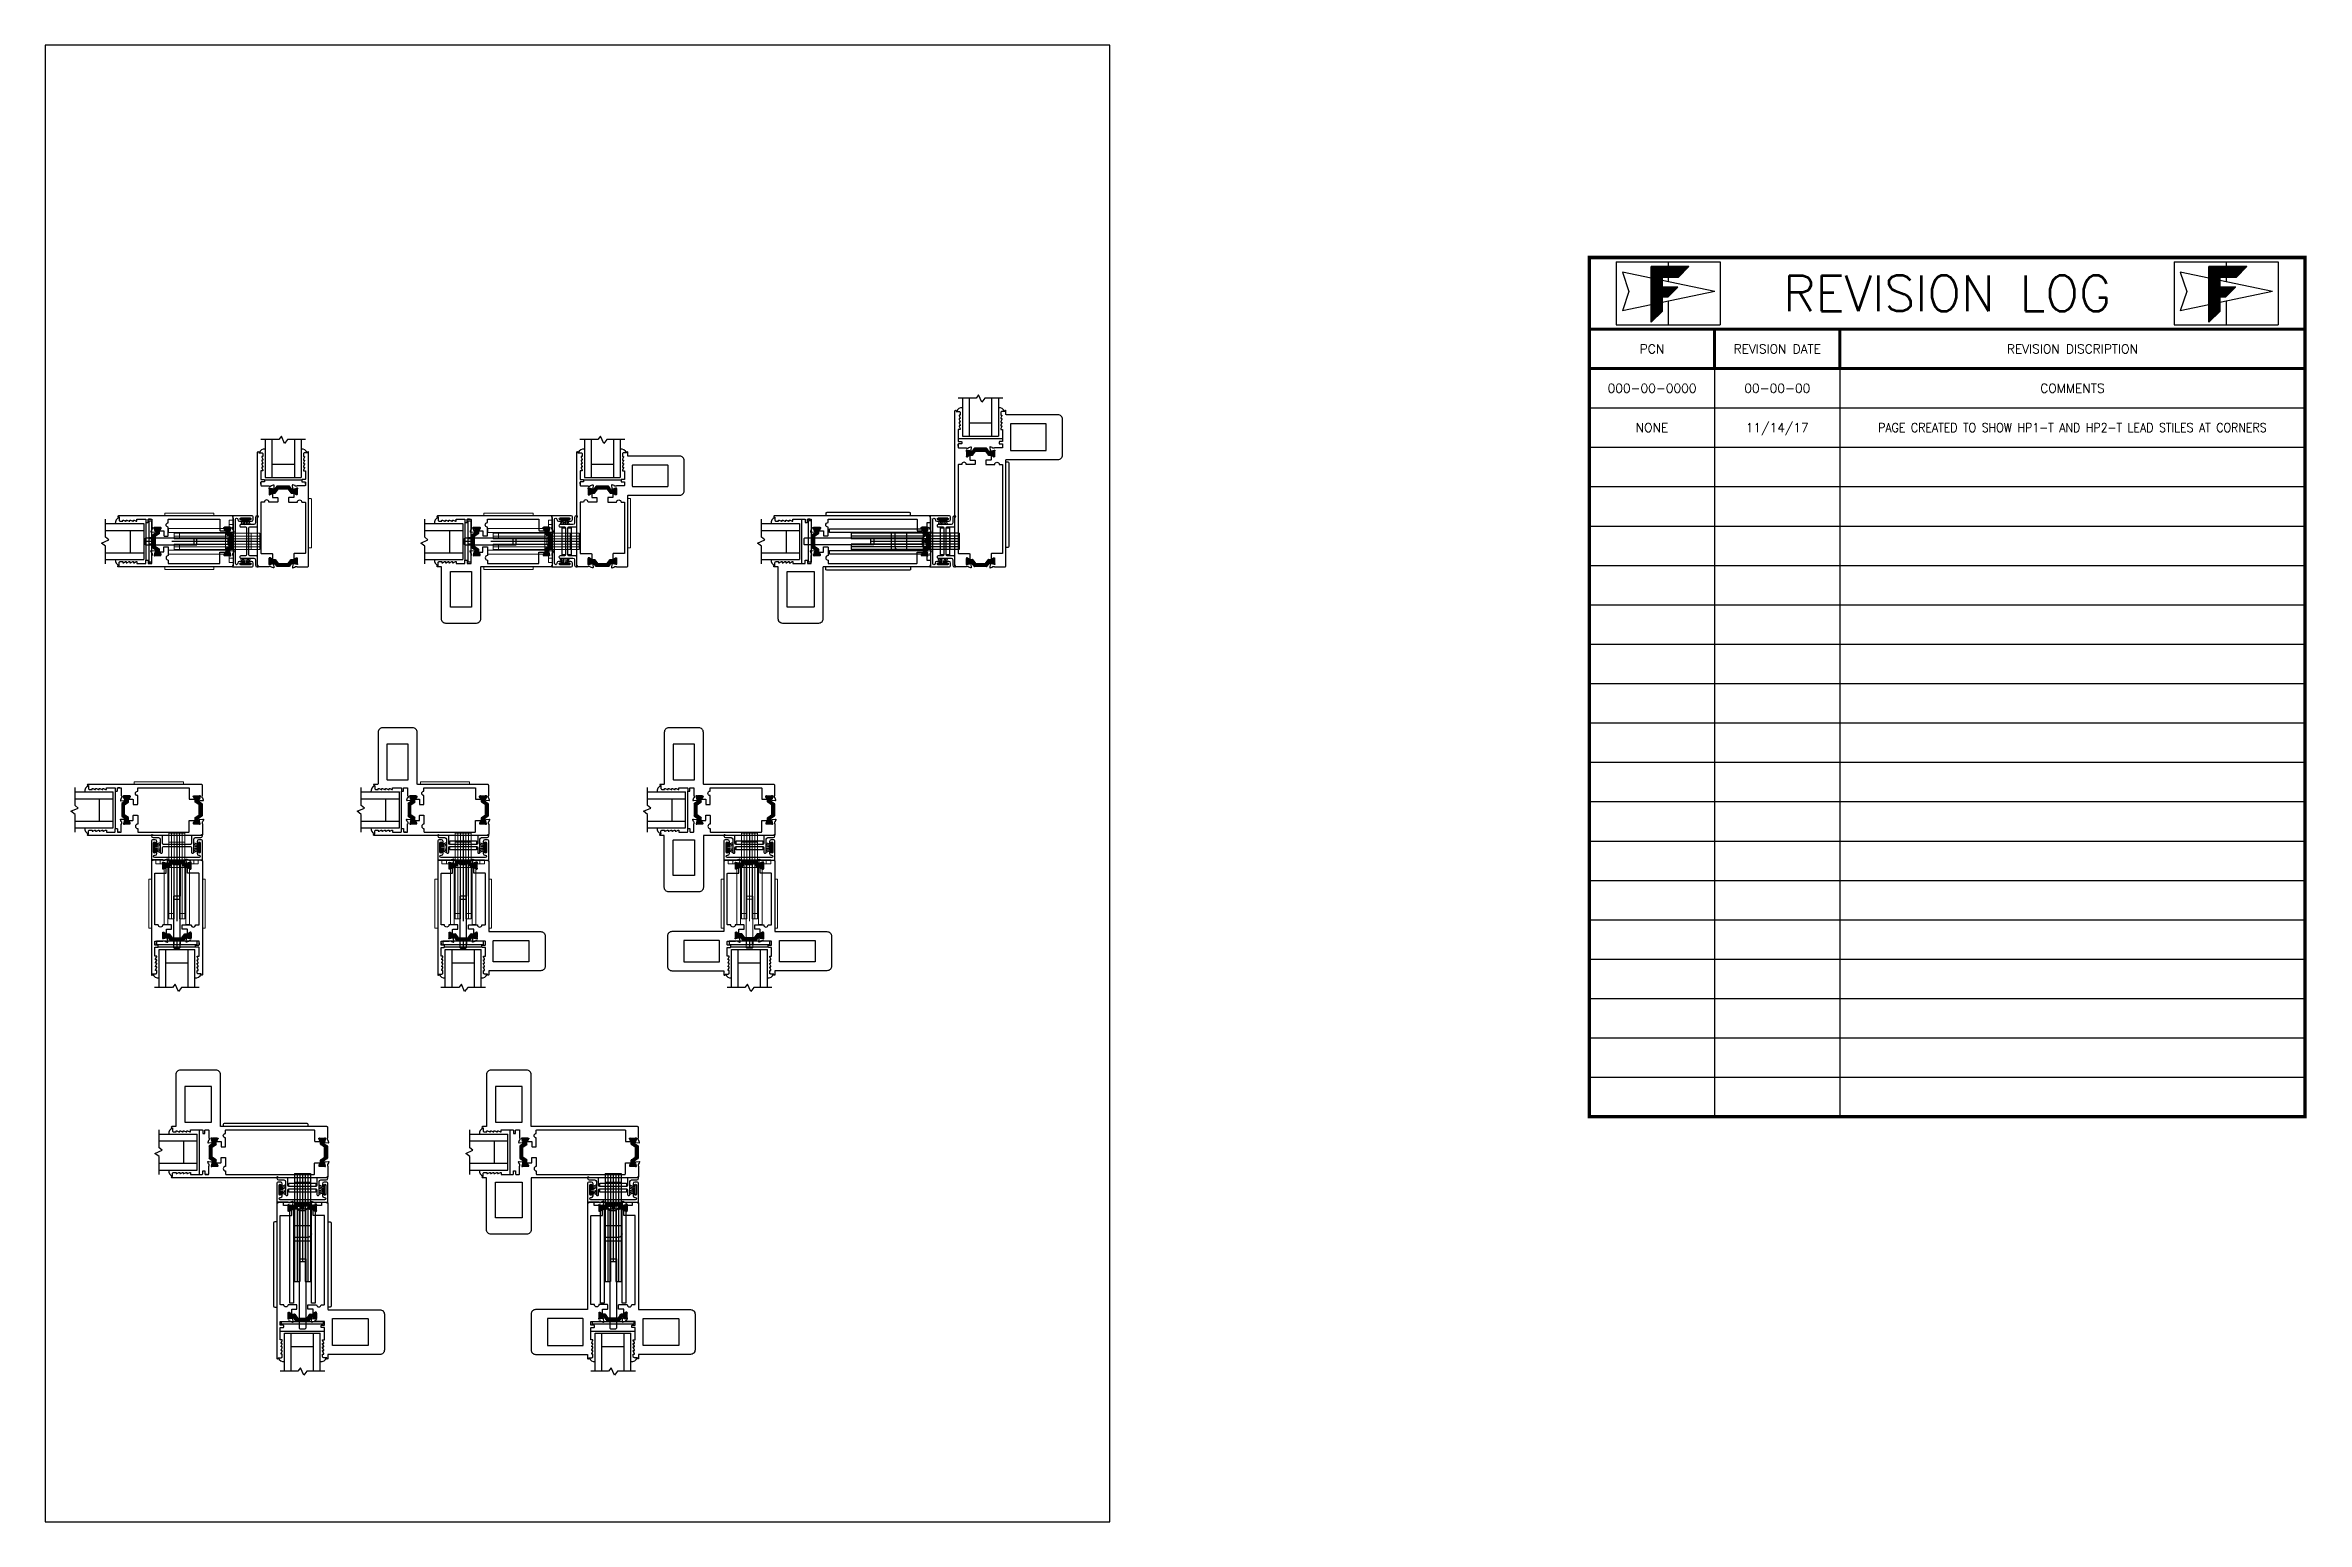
# Model space of a CAD drawing. Extents: x -60 to 43, y -8 to 33.
# Drawn here: x -19.9 to 43.3, y -7.8 to 33.4 of the extents above; entities that cross this region are included whole.
import ezdxf
from ezdxf.enums import TextEntityAlignment as Align

# ---------------------------------------------------------------- set-up
doc = ezdxf.new("R2010")
doc.units = 0
doc.header["$LTSCALE"] = 0.25
doc.header["$MEASUREMENT"] = 0
doc.layers.get('0').update_dxf_attribs({"linetype": 'CONTINUOUS'})
for name, color, linetype in [('GLASS-VINYL', 7, 'CONTINUOUS'), ('Hardware', 7, 'CONTINUOUS'), ('I-STRUT', 7, 'CONTINUOUS'), ('REVISION LOG', 7, 'CONTINUOUS'), ('SEAL', 7, 'CONTINUOUS'), ('TRACK', 7, 'CONTINUOUS'), ('VENT', 5, 'CONTINUOUS')]:
    doc.layers.add(name, color=color, linetype=linetype)
doc.layers.add('NO PLOT', color=40, linetype='CONTINUOUS', plot=False)
doc.styles.get("Standard").update_dxf_attribs({"font": 'simplex.shx'})

msp = doc.modelspace()

# ---------------------------------------------------------------- texts
at = {"layer": 'REVISION LOG'}
for s, p in [('NONE', (24.96574, 22.75166)), ('11/14/17', (28.46574, 22.75166))]:
    msp.add_text(s, height=0.25, dxfattribs=at).set_placement(p, align=Align.MIDDLE_CENTER)
at = {"layer": 'REVISION LOG', "width": 0.9}
msp.add_text('PAGE CREATED TO SHOW HP1-T AND HP2-T LEAD STILES AT CORNERS', height=0.25, dxfattribs=at).set_placement((36.71574, 22.75166), align=Align.MIDDLE_CENTER)

# ---------------------------------------------------------------- blocks, each defined once
blk = doc.blocks.new('*X2')
at = {"color": 0}
for p, q in [((7.233, 10.235), (7.463, 10.465)), ((7.233, 10.245), (7.452, 10.465)), ((7.233, 10.256), (7.442, 10.465)), ((7.233, 10.266), (7.431, 10.465)), ((7.233, 10.277), (7.42, 10.465)), ((7.233, 10.288), (7.41, 10.465)), ((7.233, 10.298), (7.399, 10.465)), ((7.233, 10.309), (7.389, 10.465)), ((7.233, 10.319), (7.378, 10.465)), ((7.233, 10.33), (7.367, 10.465)), ((7.233, 10.341), (7.357, 10.465)), ((7.233, 10.351), (7.346, 10.465)), ((7.233, 10.362), (7.336, 10.465)), ((7.233, 10.372), (7.325, 10.465)), ((7.233, 10.383), (7.314, 10.465)), ((7.233, 10.394), (7.304, 10.465)), ((7.233, 10.404), (7.293, 10.465)), ((7.233, 10.415), (7.283, 10.465)), ((7.233, 10.426), (7.272, 10.465)), ((7.233, 10.436), (7.261, 10.465)), ((7.233, 10.447), (7.251, 10.465)), ((7.233, 10.457), (7.24, 10.465)), ((7.355, 10.337), (7.233, 10.459)), ((7.355, 10.326), (7.233, 10.448)), ((7.355, 10.316), (7.233, 10.438)), ((7.355, 10.305), (7.233, 10.427)), ((7.355, 10.295), (7.233, 10.416)), ((7.355, 10.284), (7.233, 10.406)), ((7.355, 10.273), (7.233, 10.395)), ((7.355, 10.263), (7.233, 10.385)), ((7.355, 10.252), (7.233, 10.374)), ((7.355, 10.348), (7.238, 10.465)), ((7.365, 10.348), (7.249, 10.465)), ((7.375, 10.348), (7.259, 10.465)), ((7.386, 10.348), (7.27, 10.465)), ((7.396, 10.348), (7.28, 10.465)), ((7.407, 10.348), (7.291, 10.465)), ((7.418, 10.348), (7.302, 10.465)), ((7.428, 10.348), (7.312, 10.465)), ((7.439, 10.348), (7.323, 10.465)), ((7.449, 10.348), (7.333, 10.465)), ((7.46, 10.348), (7.344, 10.465)), ((7.471, 10.348), (7.355, 10.465)), ((7.357, 10.348), (7.473, 10.465)), ((7.481, 10.348), (7.365, 10.465)), ((7.368, 10.348), (7.484, 10.465)), ((7.492, 10.348), (7.376, 10.465)), ((7.379, 10.348), (7.495, 10.465)), ((7.503, 10.348), (7.386, 10.465)), ((7.389, 10.348), (7.505, 10.465)), ((7.513, 10.348), (7.397, 10.465)), ((7.4, 10.348), (7.516, 10.465)), ((7.524, 10.348), (7.408, 10.465)), ((7.41, 10.348), (7.526, 10.465)), ((7.534, 10.348), (7.418, 10.465)), ((7.421, 10.348), (7.537, 10.465)), ((7.542, 10.351), (7.429, 10.465)), ((7.432, 10.348), (7.548, 10.465)), ((7.548, 10.356), (7.439, 10.465)), ((7.442, 10.348), (7.558, 10.465)), ((7.553, 10.362), (7.45, 10.465)), ((7.453, 10.348), (7.569, 10.465)), ((7.558, 10.367), (7.461, 10.465)), ((7.463, 10.348), (7.58, 10.465)), ((7.563, 10.372), (7.471, 10.465)), ((7.474, 10.348), (7.59, 10.465)), ((7.569, 10.378), (7.482, 10.465)), ((7.485, 10.348), (7.601, 10.465)), ((7.574, 10.383), (7.492, 10.465)), ((7.495, 10.348), (7.611, 10.465)), ((7.579, 10.388), (7.503, 10.465)), ((7.506, 10.348), (7.622, 10.465)), ((7.585, 10.394), (7.514, 10.465)), ((7.516, 10.348), (7.633, 10.465)), ((7.59, 10.399), (7.524, 10.465)), ((7.527, 10.348), (7.643, 10.465)), ((7.595, 10.404), (7.535, 10.465)), ((7.538, 10.348), (7.654, 10.465)), ((7.601, 10.409), (7.546, 10.465)), ((7.606, 10.415), (7.556, 10.465)), ((7.611, 10.42), (7.567, 10.465)), ((7.616, 10.425), (7.577, 10.465)), ((7.622, 10.431), (7.588, 10.465)), ((7.627, 10.436), (7.599, 10.465)), ((7.632, 10.441), (7.609, 10.465)), ((7.638, 10.447), (7.62, 10.465)), ((7.643, 10.452), (7.63, 10.465)), ((7.648, 10.457), (7.641, 10.465)), ((7.654, 10.462), (7.652, 10.465)), ((7.355, 10.241), (7.233, 10.363)), ((7.44, 10.145), (7.233, 10.353)), ((7.233, 10.224), (7.355, 10.346)), ((7.435, 10.14), (7.233, 10.342)), ((7.233, 10.213), (7.355, 10.335)), ((7.43, 10.135), (7.233, 10.332)), ((7.233, 10.203), (7.355, 10.325)), ((7.424, 10.129), (7.233, 10.321)), ((7.233, 10.192), (7.355, 10.314)), ((7.416, 10.127), (7.233, 10.31)), ((7.233, 10.182), (7.355, 10.304)), ((7.405, 10.127), (7.233, 10.3)), ((7.233, 10.171), (7.355, 10.293)), ((7.395, 10.127), (7.233, 10.289)), ((7.233, 10.16), (7.355, 10.282)), ((7.384, 10.127), (7.233, 10.279)), ((7.233, 10.15), (7.355, 10.272)), ((7.373, 10.127), (7.233, 10.268)), ((7.233, 10.139), (7.355, 10.261)), ((7.363, 10.127), (7.233, 10.257)), ((7.233, 10.129), (7.355, 10.25)), ((7.355, 10.125), (7.233, 10.247)), ((7.233, 10.118), (7.355, 10.24)), ((7.233, 10.012), (7.457, 10.236)), ((7.233, 10.022), (7.446, 10.236)), ((7.233, 10.033), (7.436, 10.236)), ((7.233, 10.044), (7.425, 10.236)), ((7.233, 10.054), (7.415, 10.236)), ((7.233, 10.065), (7.404, 10.236)), ((7.233, 10.076), (7.393, 10.236)), ((7.233, 10.086), (7.383, 10.236)), ((7.233, 10.097), (7.372, 10.236)), ((7.233, 10.107), (7.362, 10.236)), ((7.355, 10.114), (7.233, 10.236)), ((7.355, 10.104), (7.233, 10.226)), ((7.355, 10.093), (7.233, 10.215)), ((7.355, 10.082), (7.233, 10.204)), ((7.355, 10.072), (7.233, 10.194)), ((7.355, 10.061), (7.233, 10.183)), ((7.355, 10.051), (7.233, 10.172)), ((7.355, 10.04), (7.233, 10.162)), ((7.355, 10.029), (7.233, 10.151)), ((7.355, 10.019), (7.233, 10.141)), ((7.355, 10.008), (7.233, 10.13)), ((7.233, 10.001), (7.355, 10.123)), ((7.355, 9.998), (7.233, 10.119)), ((7.233, 9.991), (7.355, 10.113)), ((7.359, 10.127), (7.468, 10.236)), ((7.446, 10.151), (7.36, 10.236)), ((7.37, 10.127), (7.478, 10.236)), ((7.451, 10.156), (7.371, 10.236)), ((7.38, 10.127), (7.489, 10.236)), ((7.456, 10.161), (7.382, 10.236)), ((7.391, 10.127), (7.5, 10.236)), ((7.462, 10.167), (7.392, 10.236)), ((7.402, 10.127), (7.51, 10.236)), ((7.467, 10.172), (7.403, 10.236)), ((7.412, 10.127), (7.521, 10.236)), ((7.472, 10.177), (7.413, 10.236)), ((7.477, 10.182), (7.424, 10.236)), ((7.483, 10.188), (7.435, 10.236)), ((7.488, 10.193), (7.445, 10.236)), ((7.493, 10.198), (7.456, 10.236)), ((7.499, 10.204), (7.466, 10.236)), ((7.504, 10.209), (7.477, 10.236)), ((7.509, 10.214), (7.488, 10.236)), ((7.515, 10.22), (7.498, 10.236)), ((7.52, 10.225), (7.509, 10.236)), ((7.525, 10.23), (7.519, 10.236)), ((7.531, 10.236), (7.53, 10.236)), ((7.355, 9.987), (7.233, 10.109)), ((7.233, 9.98), (7.355, 10.102)), ((7.355, 9.976), (7.233, 10.098)), ((7.233, 9.969), (7.355, 10.091)), ((7.355, 9.966), (7.233, 10.088)), ((7.233, 9.959), (7.355, 10.081)), ((7.35, 9.96), (7.233, 10.077)), ((7.233, 9.948), (7.355, 10.07)), ((7.345, 9.955), (7.233, 10.066)), ((7.233, 9.938), (7.355, 10.06)), ((7.339, 9.949), (7.233, 10.056)), ((7.233, 9.927), (7.355, 10.049)), ((7.334, 9.944), (7.233, 10.045)), ((7.233, 9.916), (7.355, 10.038)), ((7.329, 9.939), (7.233, 10.035)), ((7.233, 9.906), (7.355, 10.028)), ((7.324, 9.933), (7.233, 10.024)), ((7.233, 9.895), (7.355, 10.017)), ((7.318, 9.928), (7.233, 10.013)), ((7.233, 9.885), (7.355, 10.007)), ((7.313, 9.923), (7.233, 10.003)), ((7.233, 9.874), (7.355, 9.996)), ((7.308, 9.917), (7.233, 9.992)), ((7.233, 9.863), (7.355, 9.985)), ((7.302, 9.912), (7.233, 9.982)), ((7.233, 9.853), (7.355, 9.975)), ((7.297, 9.907), (7.233, 9.971)), ((7.292, 9.902), (7.233, 9.96)), ((7.286, 9.896), (7.233, 9.95)), ((7.281, 9.891), (7.233, 9.939)), ((7.276, 9.886), (7.233, 9.929)), ((7.271, 9.88), (7.233, 9.918)), ((7.265, 9.875), (7.233, 9.907)), ((7.26, 9.87), (7.233, 9.897)), ((7.255, 9.864), (7.233, 9.886)), ((7.249, 9.859), (7.233, 9.876)), ((7.244, 9.854), (7.233, 9.865)), ((7.239, 9.849), (7.233, 9.854)), ((7.233, 9.843), (7.233, 9.844))]:
    blk.add_line(p, q, dxfattribs=at)
blk = doc.blocks.new('Revision Log')
at = {"layer": 'REVISION LOG', "color": 151}
for p, q in [((0.688, -0.029), (1.415, -0.029)), ((0.688, -0.029), (0.688, -0.471)), ((1.051, -0.029), (1.051, -0.063)), ((1.051, -0.136), (1.051, -0.169)), ((1.415, -0.029), (1.415, -0.471)), ((4.585, -0.029), (5.313, -0.029)), ((4.585, -0.029), (4.585, -0.471)), ((4.949, -0.029), (4.949, -0.063)), ((4.949, -0.136), (4.949, -0.169)), ((5.313, -0.029), (5.313, -0.471)), ((1.051, -0.306), (1.051, -0.471)), ((4.949, -0.306), (4.949, -0.471)), ((0.688, -0.471), (1.415, -0.471)), ((4.585, -0.471), (5.313, -0.471))]:
    blk.add_line(p, q, dxfattribs=at)
at = {"layer": 'REVISION LOG', "color": 1}
for p, q in [((0.932, -0.144), (0.732, -0.102)), ((0.732, -0.102), (0.777, -0.237)), ((4.829, -0.144), (4.629, -0.102)), ((4.629, -0.102), (4.674, -0.237)), ((0.777, -0.237), (0.732, -0.373)), ((1.376, -0.237), (1.008, -0.16)), ((1.376, -0.237), (1.008, -0.315)), ((4.674, -0.237), (4.629, -0.373)), ((5.273, -0.237), (4.905, -0.16)), ((5.273, -0.237), (4.905, -0.315)), ((0.932, -0.331), (0.732, -0.373)), ((4.829, -0.331), (4.629, -0.373))]:
    blk.add_line(p, q, dxfattribs=at)
at = {"layer": 'REVISION LOG'}
for p, q in [((2.25, -0.5), (2.25, -6)), ((1.375, -0.775), (1.375, -6)), ((0.5, -1.05), (5.5, -1.05)), ((0.5, -1.325), (5.5, -1.325)), ((0.5, -1.6), (5.5, -1.6)), ((0.5, -1.875), (5.5, -1.875)), ((0.5, -2.15), (5.5, -2.15)), ((0.5, -2.425), (5.5, -2.425)), ((0.5, -2.7), (5.5, -2.7)), ((0.5, -2.975), (5.5, -2.975)), ((0.5, -3.25), (5.5, -3.25)), ((0.5, -3.525), (5.5, -3.525)), ((0.5, -3.8), (5.5, -3.8)), ((0.5, -4.075), (5.5, -4.075)), ((0.5, -4.35), (5.5, -4.35)), ((0.5, -4.625), (5.5, -4.625)), ((0.5, -4.9), (5.5, -4.9)), ((0.5, -5.175), (5.5, -5.175)), ((0.5, -5.45), (5.5, -5.45)), ((0.5, -5.725), (5.5, -5.725))]:
    blk.add_line(p, q, dxfattribs=at)
at = {"layer": 'REVISION LOG', "const_width": 0.025}
blk.add_lwpolyline([(5.5, -6), (5.5, 0), (0.5, 0), (0.5, -6), (5.5, -6), (5.5, -6)], close=True, dxfattribs=at)
at = {"layer": 'REVISION LOG', "color": 151}
for points in [[(1.008, -0.376), (1.008, -0.274), (1.05, -0.274), (1.008, -0.274), (1.008, -0.376), (0.932, -0.452), (0.932, -0.063), (1.196, -0.063), (1.124, -0.136), (1.008, -0.136), (1.008, -0.206), (1.118, -0.206), (1.008, -0.206), (1.008, -0.136), (1.124, -0.136), (1.196, -0.063), (0.932, -0.063), (0.932, -0.452), (1.008, -0.376), (1.008, -0.274), (1.05, -0.274), (1.118, -0.206), (1.008, -0.206), (1.008, -0.136), (1.124, -0.136), (1.196, -0.063), (0.932, -0.063), (0.932, -0.452)], [(4.905, -0.376), (4.905, -0.274), (4.948, -0.274), (4.905, -0.274), (4.905, -0.376), (4.829, -0.452), (4.829, -0.063), (5.093, -0.063), (5.021, -0.136), (4.905, -0.136), (4.905, -0.206), (5.015, -0.206), (4.905, -0.206), (4.905, -0.136), (5.021, -0.136), (5.093, -0.063), (4.829, -0.063), (4.829, -0.452), (4.905, -0.376), (4.905, -0.274), (4.948, -0.274), (5.015, -0.206), (4.905, -0.206), (4.905, -0.136), (5.021, -0.136), (5.093, -0.063), (4.829, -0.063), (4.829, -0.452)]]:
    blk.add_lwpolyline(points, close=True, dxfattribs=at)
at = {"layer": 'REVISION LOG', "const_width": 0.02}
for points in [[(0.5, -0.5), (5.5, -0.5)], [(1.375, -0.5), (1.375, -0.775)], [(2.25, -0.5), (2.25, -0.775)], [(0.5, -0.775), (5.5, -0.775)]]:
    blk.add_lwpolyline(points, dxfattribs=at)
at = {"layer": 'REVISION LOG', "color": 151, "xscale": 0.625, "yscale": 0.625, "zscale": 0.625}
for p in [(-3.589, -6.604), (0.309, -6.604)]:
    blk.add_blockref('*X2', p, dxfattribs=at)
at = {"layer": 'REVISION LOG'}
for s, height, p in [('REVISION LOG', 0.25, (3, -0.25)), ('PCN', 0.0625, (0.938, -0.638)), ('REVISION DATE', 0.0625, (1.813, -0.638)), ('REVISION DISCRIPTION', 0.0625, (3.875, -0.638)), ('000-00-0000', 0.0625, (0.938, -0.913)), ('00-00-00', 0.0625, (1.813, -0.913)), ('COMMENTS', 0.0625, (3.875, -0.913))]:
    blk.add_text(s, height=height, dxfattribs=at).set_placement(p, align=Align.MIDDLE_CENTER)
blk = doc.blocks.new('*U63')
for centre, radius, start, end in [((-0.303, 1.135), 1.112, 287.4409, 295.93254), ((-0.19, 1.188), 1.16, 280.92561, 288.7507), ((-0.031, 1.124), 1.102, 273.17092, 281.19691), ((-0.031, -1.124), 1.102, 78.80309, 86.82908), ((-0.19, -1.188), 1.16, 71.2493, 79.07439), ((-0.303, -1.135), 1.112, 64.06746, 72.5591)]:
    blk.add_arc(centre, radius, start, end)
at = {"layer": 'SEAL'}
blk.add_lwpolyline([(0, -0.135), (0, 0.135), (0.03, 0.135), (0.03, -0.135)], close=True, dxfattribs=at)
at = {"layer": 'SEAL', "const_width": 0.015}
blk.add_lwpolyline([(0.03, 0, 0.219791), (0.196, 0.034)], format="xyb", dxfattribs=at)
at = {"flags": 9}
for tag, p in [('MANUFACTURER_PART_#', (0, -0.199)), ('FLEETWOOD_PART_#', (-0.001, -0.249))]:
    blk.add_attdef(tag, p, '', height=0.0312, dxfattribs=at)
blk = doc.blocks.new('24889_20mmX6mm_Std_I-Strut')
at = {"layer": 'I-STRUT'}
h = blk.add_hatch(color=256, dxfattribs=at)
h.dxf.hatch_style = 1
h.paths.add_polyline_path([(0.252, 0.109, -0.103471), (0.256, 0.112, -0.13774), (0.262, 0.114), (0.276, 0.114, -0.131652), (0.299, 0.108), (0.362, 0.072, 0.131652), (0.366, 0.071), (0.378, 0.071, 0.414214), (0.394, 0.087), (0.394, 0.22, 0.414214), (0.378, 0.236), (0.366, 0.236, 0.131652), (0.362, 0.235), (0.299, 0.199, -0.131652), (0.276, 0.193), (0.221, 0.193, 0.244698), (0.211, 0.188), (0.137, 0.082, -0.244698), (0.131, 0.079), (-0.131, 0.079, -0.244698), (-0.137, 0.082), (-0.211, 0.188, 0.244698), (-0.221, 0.193), (-0.276, 0.193, -0.131652), (-0.299, 0.199), (-0.323, 0.213), (-0.362, 0.235, 0.131652), (-0.366, 0.236), (-0.378, 0.236, 0.414214), (-0.394, 0.22), (-0.394, 0.087, 0.414214), (-0.378, 0.071), (-0.366, 0.071, 0.131652), (-0.362, 0.072), (-0.323, 0.094), (-0.299, 0.108, -0.131652), (-0.276, 0.114), (-0.262, 0.114, -0.244698), (-0.252, 0.109), (-0.179, 0.005, 0.244698), (-0.17, 0), (0.17, 0, 0.244698), (0.179, 0.005)])
for p, q in [((-0.394, 0.087), (-0.394, 0.22)), ((-0.378, 0.236), (-0.366, 0.236)), ((-0.366, 0.071), (-0.378, 0.071)), ((-0.362, 0.235), (-0.323, 0.213)), ((-0.323, 0.094), (-0.362, 0.072)), ((-0.323, 0.213), (-0.299, 0.199)), ((-0.299, 0.108), (-0.323, 0.094)), ((-0.276, 0.193), (-0.221, 0.193)), ((-0.262, 0.114), (-0.276, 0.114)), ((-0.179, 0.005), (-0.252, 0.109)), ((-0.211, 0.188), (-0.137, 0.082)), ((0.17, 0), (-0.17, 0)), ((-0.131, 0.079), (0.131, 0.079)), ((0.137, 0.082), (0.211, 0.188)), ((0.252, 0.109), (0.179, 0.005)), ((0.221, 0.193), (0.276, 0.193)), ((0.276, 0.114), (0.262, 0.114)), ((0.299, 0.199), (0.362, 0.235)), ((0.362, 0.072), (0.299, 0.108)), ((0.366, 0.236), (0.378, 0.236)), ((0.378, 0.071), (0.366, 0.071)), ((0.394, 0.22), (0.394, 0.087))]:
    blk.add_line(p, q, dxfattribs=at)
for centre, radius, start, end in [((-0.378, 0.22), 0.0157, 90, 180), ((-0.378, 0.087), 0.0157, 180, 270), ((-0.366, 0.228), 0.00827, 60, 90), ((-0.366, 0.079), 0.00827, 270, 300), ((-0.276, 0.24), 0.0472, 240, 270), ((-0.276, 0.067), 0.0472, 90, 120), ((-0.262, 0.102), 0.0118, 35, 90), ((-0.221, 0.181), 0.0118, 35, 90), ((-0.17, 0.012), 0.0118, 215, 270), ((-0.131, 0.087), 0.00787, 215, 270), ((0.131, 0.087), 0.00787, 270, 325), ((0.17, 0.012), 0.0118, 270, 325), ((0.221, 0.181), 0.0118, 90, 145), ((0.262, 0.102), 0.0118, 121.3703, 145), ((0.262, 0.102), 0.0118, 90, 121.3703), ((0.276, 0.24), 0.0472, 270, 300), ((0.276, 0.067), 0.0472, 60, 90), ((0.366, 0.228), 0.00827, 90, 120), ((0.366, 0.079), 0.00827, 240, 270), ((0.378, 0.22), 0.0157, 360, 90), ((0.378, 0.087), 0.0157, 270, 360)]:
    blk.add_arc(centre, radius, start, end, dxfattribs=at)
blk = doc.blocks.new('3779-1_HP-T_Archetype_Narrow_Lock_Stile_Component-1')
for points in [[(2.968, -1.753, 0.414214), (3.093, -1.628), (3.093, -0.185, -0.414214), (3.103, -0.175), (3.205, -0.175, 1), (3.205, -0.143), (3.195, -0.143, -0.414214), (3.185, -0.133), (3.185, -0.058, 0.414214), (3.154, -0.027), (3.085, -0.027), (3.085, -0.057), (3.065, -0.057), (3.005, -0.027), (2.985, -0.027), (2.985, -0.057), (2.965, -0.057), (2.905, -0.027), (2.885, -0.027), (2.885, -0.057), (2.865, -0.057), (2.805, -0.027), (2.785, -0.027), (2.785, -0.057), (2.765, -0.057), (2.705, -0.027), (2.685, -0.027), (2.685, -0.082), (2.449, -0.082, -0.414214), (2.439, -0.072), (2.439, 0.005, 0.414214), (2.429, 0.015), (2.387, 0.015, 0.414214), (2.377, 0.005), (2.377, -0.072, -0.414214), (2.367, -0.082), (2.277, -0.082, -0.414214), (2.267, -0.072), (2.267, 0.144, -0.414214), (2.255, 0.155), (2.255, 0.19, -0.359508), (2.265, 0.202, 0.263725), (2.274, 0.209), (2.293, 0.264), (2.293, 0.264, 0.548619), (2.281, 0.279), (2.19, 0.271, 0.176327), (2.183, 0.268), (2.169, 0.254, 0.57735), (2.172, 0.241), (2.176, 0.24, -0.267949), (2.185, 0.232), (2.204, 0.159, -0.065543), (2.204, 0.156), (2.204, 0.148, -0.6885), (2.184, 0.14, 0.213422), (2.175, 0.144), (2.023, 0.144, -0.414214), (2.011, 0.155), (2.011, 0.164, -0.137872), (2.013, 0.17), (2.049, 0.229, 0.585524), (2.042, 0.241), (1.94, 0.241, -0.414214), (1.935, 0.246), (1.935, 0.377, 0.414214), (1.925, 0.387), (1.82, 0.387, 0.414214), (1.81, 0.377), (1.81, 0.14, -1), (1.81, 0.015), (1.81, -0.072, -0.414214), (1.8, -0.082), (0.38, -0.082, -0.406968), (0.37, -0.072), (0.37, 0.231, 0.414214), (0.36, 0.241), (0.225, 0.241, 0.585524), (0.218, 0.229), (0.254, 0.17, -0.137872), (0.256, 0.164), (0.256, 0.155, -0.414214), (0.244, 0.144), (0.092, 0.144, 0.213422), (0.083, 0.14, -0.6885), (0.063, 0.148), (0.063, 0.156, -0.065543), (0.063, 0.159), (0.082, 0.232, -0.267949), (0.091, 0.24), (0.095, 0.241, 0.57735), (0.098, 0.254), (0.084, 0.268, 0.176327), (0.077, 0.271), (-0.014, 0.279, 0.548619), (-0.026, 0.264), (-0.026, 0.264), (-0.007, 0.209, 0.263725), (0.002, 0.202, -0.359508), (0.012, 0.19), (0.012, 0.155, -0.414214), (0, 0.144), (0, -0.144, 0.414214), (0.031, -0.175), (1.99, -0.175, -0.414214), (2, -0.185), (2, -1.628, 0.414214), (2.125, -1.753)], [(2.25, -0.31), (2.25, -1.29, 0.414214), (2.26, -1.3), (2.833, -1.3, 0.414214), (2.843, -1.29), (2.843, -0.31, 0.414214), (2.833, -0.3), (2.26, -0.3, 0.414214)]]:
    blk.add_lwpolyline(points, format="xyb", close=True)
blk = doc.blocks.new('3779-HP2-T-Archetype_Narrow_Lock_Stile')
at = {"xscale": -1, "rotation": 180}
blk.add_blockref('3779-1_HP-T_Archetype_Narrow_Lock_Stile_Component-1', (0.058, 0.538), dxfattribs=at)
blk.add_blockref('3779-1_HP-T_Archetype_Narrow_Lock_Stile_Component-1', (0.058, -0.538))
at = {"layer": 'I-STRUT', "rotation": 270}
blk.add_blockref('24889_20mmX6mm_Std_I-Strut', (0.07, 0), dxfattribs=at)
at = {"layer": 'I-STRUT', "xscale": -1, "rotation": 90}
blk.add_blockref('24889_20mmX6mm_Std_I-Strut', (2.313, 0), dxfattribs=at)
blk = doc.blocks.new('HP2-T-Archetype-Narrow-Lock-Stile')
at = {"color": 7, "linetype": 'Continuous', "lineweight": 15}
for p, q in [((0.806, 0.778), (0.806, 0.723)), ((0.931, 0.788), (0.816, 0.788)), ((2.056, 0.788), (0.931, 0.788)), ((2.171, 0.788), (2.056, 0.788)), ((2.181, 0.778), (2.181, 0.723)), ((-0.479, 0.225), (-0.479, -0.225)), ((-0.479, 0.225), (1.921, 0.225)), ((1.921, 0.15), (-0.479, 0.15)), ((1.921, 0.075), (-0.479, 0.075)), ((-0.229, -0.225), (-0.229, 0.225)), ((0.273, 0.594), (0.378, 0.594)), ((0.273, 0.469), (0.273, 0.594)), ((0.378, 0.469), (0.273, 0.469)), ((0.273, -0.469), (0.273, 0.469)), ((0.378, 0.594), (0.378, 0.469)), ((0.378, -0.469), (0.378, 0.469)), ((0.412, 0.089), (1.282, 0.089)), ((0.483, -0.237), (0.483, 0.236)), ((2.073, 0.355), (0.497, 0.355)), ((0.497, 0.25), (2.073, 0.25)), ((1.369, 0.075), (1.369, -0.075)), ((2.059, 0.25), (1.659, 0.25)), ((1.771, 0.225), (1.771, 0.075)), ((1.921, 0.225), (1.921, 0.075)), ((2.073, 0.25), (2.073, 0.355)), ((1.369, 0), (-0.479, 0)), ((-0.479, -0.075), (1.921, -0.075)), ((-0.479, -0.15), (1.921, -0.15)), ((1.921, -0.225), (-0.479, -0.225)), ((0.019, 0), (1.985, 0)), ((0.273, -0.469), (0.378, -0.469)), ((0.273, -0.594), (0.273, -0.469)), ((0.378, -0.594), (0.273, -0.594)), ((0.378, -0.469), (0.378, -0.594)), ((0.412, -0.089), (1.282, -0.089)), ((2.073, -0.25), (0.497, -0.25)), ((0.497, -0.355), (2.073, -0.355)), ((2.059, -0.25), (1.659, -0.25)), ((1.771, -0.075), (1.771, -0.225)), ((1.921, -0.075), (1.921, -0.225)), ((2.073, -0.25), (2.073, -0.355)), ((0.806, -0.778), (0.806, -0.723)), ((0.931, -0.788), (0.816, -0.788)), ((2.056, -0.788), (0.931, -0.788)), ((2.171, -0.788), (2.056, -0.788)), ((2.181, -0.778), (2.181, -0.723))]:
    blk.add_line(p, q, dxfattribs=at)
at = {"color": 7, "ltscale": 0.5}
for p, q in [((0.366, 0.125), (0.273, 0.205)), ((2.54, 0.095), (2.63, 0.095)), ((2.555, 0.08), (2.54, 0.095)), ((2.615, 0.08), (2.555, 0.08)), ((2.615, 0.08), (2.63, 0.095)), ((0.273, -0.206), (0.366, -0.125)), ((2.54, -0.095), (2.555, -0.08)), ((2.54, -0.095), (2.63, -0.095)), ((2.555, -0.08), (2.615, -0.08)), ((2.63, -0.095), (2.615, -0.08))]:
    blk.add_line(p, q, dxfattribs=at)
at = {"color": 7}
for p, q in [((0.412, 0.089), (0.291, 0.192)), ((0.291, 0.192), (0.291, 0.03)), ((0.291, 0.03), (0.344, 0.03)), ((0.344, -0.03), (0.344, 0.03)), ((0.412, -0.089), (0.412, 0.089)), ((-0.414, 0), (0.273, 0)), ((0.291, -0.193), (0.291, -0.03)), ((0.291, -0.03), (0.344, -0.03)), ((0.412, -0.089), (0.291, -0.193))]:
    blk.add_line(p, q, dxfattribs=at)
at = {"color": 7, "ltscale": 0.3}
blk.add_line((2.48, 0), (2.69, 0), dxfattribs=at)
at = {"color": 7, "linetype": 'Continuous', "lineweight": 15}
blk.add_lwpolyline([(2.717, -0.093), (1.282, -0.093), (1.282, 0.093), (2.717, 0.093), (2.735, 0.075), (2.735, -0.075)], close=True, dxfattribs=at)
at = {"color": 7}
blk.add_lwpolyline([(2.54, 0.568), (2.63, 0.568), (2.63, -0.568), (2.54, -0.568)], close=True, dxfattribs=at)
at = {"color": 7, "linetype": 'Continuous', "lineweight": 15}
for centre, radius, start, end in [((0.816, 0.778), 0.01, 90, 180), ((0.816, 0.723), 0.01, 180, 270), ((2.171, 0.778), 0.01, 0, 90), ((2.171, 0.723), 0.01, 270, 0), ((0.497, 0.236), 0.118, 90, 180), ((0.497, 0.236), 0.0135, 90, 180), ((0.497, -0.237), 0.119, 180, 270), ((0.497, -0.237), 0.0135, 180, 270), ((0.816, -0.723), 0.01, 90, 180), ((0.816, -0.778), 0.01, 180, 270), ((2.171, -0.723), 0.01, 0, 90), ((2.171, -0.778), 0.01, 270, 0)]:
    blk.add_arc(centre, radius, start, end, dxfattribs=at)
blk.add_blockref('3779-HP2-T-Archetype_Narrow_Lock_Stile', (0.216, 0))
at = {"layer": 'I-STRUT', "xscale": -1, "rotation": 270}
blk.add_blockref('24889_20mmX6mm_Std_I-Strut', (0.285, 0), dxfattribs=at)
at = {"layer": 'I-STRUT', "rotation": 90.00000000000001}
blk.add_blockref('24889_20mmX6mm_Std_I-Strut', (2.528, 0), dxfattribs=at)
blk = doc.blocks.new('Archetype_Latch_Thermal')
at = {"layer": 'Hardware'}
for p, q in [((-0.815, 0.225), (2.204, 0.225)), ((-0.815, 0.225), (-0.815, -0.225)), ((-0.815, 0.15), (2.204, 0.15)), ((-0.815, 0.075), (2.204, 0.075)), ((-0.815, 0), (1.652, 0)), ((-0.565, -0.225), (-0.565, 0.225)), ((0.096, 0.193), (0.096, 0.03)), ((0.217, 0.089), (0.096, 0.193)), ((0.096, 0.03), (0.149, 0.03)), ((0.149, 0.03), (0.149, -0.03)), ((0.183, -0.22), (0.183, 0.22)), ((2.803, 0.355), (0.213, 0.355)), ((0.213, 0.25), (2.803, 0.25)), ((0.217, 0.089), (1.565, 0.089)), ((0.217, 0.089), (0.217, -0.089)), ((0.647, -0.225), (0.647, 0.225)), ((1.078, 0.235), (0.973, 0.235)), ((0.973, -0.145), (0.973, 0.235)), ((1.078, -0.145), (1.078, 0.235)), ((1.565, 0.093), (3.503, 0.093)), ((1.565, 0.093), (1.565, -0.093)), ((1.652, -0.075), (1.652, 0.075)), ((2.204, 0.225), (2.204, 0.075)), ((2.803, 0.25), (2.803, 0.355)), ((3.503, 0.093), (3.521, 0.075)), ((3.521, 0.075), (3.521, -0.075)), ((-0.815, -0.075), (2.204, -0.075)), ((-0.815, -0.15), (2.204, -0.15)), ((-0.815, -0.225), (2.204, -0.225)), ((0.096, -0.192), (0.096, -0.03)), ((0.096, -0.03), (0.149, -0.03)), ((0.217, -0.089), (0.096, -0.192)), ((2.803, -0.25), (0.213, -0.25)), ((0.213, -0.355), (2.803, -0.355)), ((0.217, -0.089), (1.565, -0.089)), ((1.565, -0.093), (3.503, -0.093)), ((2.204, -0.075), (2.204, -0.225)), ((2.803, -0.355), (2.803, -0.25)), ((3.503, -0.093), (3.521, -0.075))]:
    blk.add_line(p, q, dxfattribs=at)
at = {"layer": 'Hardware', "ltscale": 0.5}
for p, q in [((0.078, 0.206), (0.171, 0.125)), ((0.171, -0.125), (0.078, -0.205))]:
    blk.add_line(p, q, dxfattribs=at)
at = {"layer": 'Hardware', "ltscale": 0.3}
blk.add_line((0.217, 0), (0.852, 0), dxfattribs=at)
at = {"layer": 'Hardware'}
for points in [[(0.078, 0.531), (-0.012, 0.531), (-0.012, -0.531), (0.078, -0.531)], [(3.315, -0.58), (3.395, -0.58), (3.395, 0.58), (3.315, 0.58)]]:
    blk.add_lwpolyline(points, close=True, dxfattribs=at)
for centre, radius, start, end in [((0.213, 0.22), 0.135, 90, 180), ((0.213, 0.22), 0.03, 90, 180), ((0.213, -0.22), 0.135, 180, 270), ((0.213, -0.22), 0.03, 180, 270), ((0.868, -0.145), 0.105, 270, 360), ((0.868, -0.145), 0.21, 330, 360)]:
    blk.add_arc(centre, radius, start, end, dxfattribs=at)
blk = doc.blocks.new('HP2-T-Archetype-Lock-Stile')
for points in [[(4.398, 2.291, -0.414214), (4.523, 2.166), (4.523, 0.723, 0.414214), (4.533, 0.713), (4.635, 0.713, -1), (4.635, 0.681), (4.625, 0.681, 0.414214), (4.615, 0.671), (4.615, 0.596, -0.414214), (4.584, 0.565), (4.515, 0.565), (4.515, 0.595), (4.495, 0.595), (4.435, 0.565), (4.415, 0.565), (4.415, 0.595), (4.395, 0.595), (4.335, 0.565), (4.315, 0.565), (4.315, 0.595), (4.295, 0.595), (4.235, 0.565), (4.215, 0.565), (4.215, 0.595), (4.195, 0.595), (4.135, 0.565), (4.115, 0.565), (4.115, 0.62), (3.782, 0.62, 0.414214), (3.772, 0.61), (3.772, 0.533, -0.414214), (3.762, 0.523), (3.72, 0.523, -0.414214), (3.71, 0.533), (3.71, 0.61, 0.414214), (3.7, 0.62), (3.61, 0.62, 0.414214), (3.6, 0.61), (3.6, 0.394, 0.414214), (3.589, 0.382), (3.589, 0.348, 0.359508), (3.598, 0.336, -0.263725), (3.607, 0.329), (3.627, 0.274), (3.627, 0.274, -0.548619), (3.615, 0.258), (3.523, 0.266, -0.176327), (3.516, 0.27), (3.502, 0.284, -0.57735), (3.505, 0.297), (3.51, 0.298, 0.267949), (3.518, 0.306), (3.537, 0.378, 0.065543), (3.538, 0.381), (3.538, 0.39, 0.6885), (3.517, 0.398, -0.213422), (3.509, 0.394), (3.356, 0.394, 0.414214), (3.345, 0.382), (3.345, 0.374, 0.137872), (3.346, 0.368), (3.382, 0.309, -0.585524), (3.376, 0.297), (3.263, 0.297, 0.414214), (3.258, 0.292), (3.258, 0.161, -0.414214), (3.248, 0.151), (3.143, 0.151, -0.414214), (3.133, 0.161), (3.133, 0.398, 1), (3.133, 0.523), (3.133, 0.61, 0.414214), (3.123, 0.62), (0.653, 0.62, 0.406968), (0.643, 0.61), (0.643, 0.307, -0.414214), (0.633, 0.297), (0.498, 0.297, -0.585524), (0.491, 0.309), (0.527, 0.368, 0.137872), (0.529, 0.374), (0.529, 0.382, 0.414214), (0.517, 0.394), (0.365, 0.394, -0.213422), (0.356, 0.398, 0.6885), (0.336, 0.39), (0.336, 0.381, 0.065543), (0.336, 0.378), (0.356, 0.306, 0.267949), (0.364, 0.298), (0.368, 0.297, -0.57735), (0.372, 0.284), (0.358, 0.27, -0.176327), (0.351, 0.266), (0.259, 0.258, -0.548619), (0.247, 0.274), (0.247, 0.274), (0.267, 0.329, -0.263725), (0.276, 0.336, 0.359508), (0.285, 0.348), (0.285, 0.382, 0.414214), (0.273, 0.394), (0.273, 0.682, -0.414214), (0.305, 0.713), (3.263, 0.713, 0.414214), (3.273, 0.723), (3.273, 2.166, -0.414214), (3.398, 2.291)], [(3.523, 0.848), (3.523, 1.828, -0.414214), (3.533, 1.838), (4.263, 1.838, -0.414214), (4.273, 1.828), (4.273, 0.848, -0.414214), (4.263, 0.838), (3.533, 0.838, -0.414214)], [(4.398, -2.291, 0.414214), (4.523, -2.166), (4.523, -0.723, -0.414214), (4.533, -0.713), (4.635, -0.713, 1), (4.635, -0.681), (4.625, -0.681, -0.414214), (4.615, -0.671), (4.615, -0.596, 0.414214), (4.584, -0.565), (4.515, -0.565), (4.515, -0.595), (4.495, -0.595), (4.435, -0.565), (4.415, -0.565), (4.415, -0.595), (4.395, -0.595), (4.335, -0.565), (4.315, -0.565), (4.315, -0.595), (4.295, -0.595), (4.235, -0.565), (4.215, -0.565), (4.215, -0.595), (4.195, -0.595), (4.135, -0.565), (4.115, -0.565), (4.115, -0.62), (3.782, -0.62, -0.414214), (3.772, -0.61), (3.772, -0.533, 0.414214), (3.762, -0.523), (3.72, -0.523, 0.414214), (3.71, -0.533), (3.71, -0.61, -0.414214), (3.7, -0.62), (3.61, -0.62, -0.414214), (3.6, -0.61), (3.6, -0.394, -0.414214), (3.589, -0.382), (3.589, -0.348, -0.359508), (3.598, -0.336, 0.263725), (3.607, -0.329), (3.627, -0.274), (3.627, -0.274, 0.548619), (3.615, -0.258), (3.523, -0.266, 0.176327), (3.516, -0.27), (3.502, -0.284, 0.57735), (3.505, -0.297), (3.51, -0.298, -0.267949), (3.518, -0.306), (3.537, -0.378, -0.065543), (3.538, -0.381), (3.538, -0.39, -0.6885), (3.517, -0.398, 0.213422), (3.509, -0.394), (3.356, -0.394, -0.414214), (3.345, -0.382), (3.345, -0.374, -0.137872), (3.346, -0.368), (3.382, -0.309, 0.585524), (3.376, -0.297), (3.263, -0.297, -0.414214), (3.258, -0.292), (3.258, -0.16, 0.414214), (3.248, -0.15), (3.143, -0.15, 0.414214), (3.133, -0.16), (3.133, -0.397, -1), (3.133, -0.522), (3.133, -0.61, -0.414214), (3.123, -0.62), (0.653, -0.62, -0.406968), (0.643, -0.61), (0.643, -0.307, 0.414214), (0.633, -0.297), (0.498, -0.297, 0.585524), (0.491, -0.309), (0.527, -0.368, -0.137872), (0.529, -0.374), (0.529, -0.382, -0.414214), (0.517, -0.394), (0.365, -0.394, 0.213422), (0.356, -0.398, -0.6885), (0.336, -0.39), (0.336, -0.381, -0.065543), (0.336, -0.378), (0.356, -0.306, -0.267949), (0.364, -0.298), (0.368, -0.297, 0.57735), (0.372, -0.284), (0.358, -0.27, 0.176327), (0.351, -0.266), (0.259, -0.258, 0.548619), (0.247, -0.274), (0.247, -0.274), (0.267, -0.329, 0.263725), (0.276, -0.336, -0.359508), (0.285, -0.348), (0.285, -0.382, -0.414214), (0.273, -0.394), (0.273, -0.682, 0.414214), (0.305, -0.713), (3.263, -0.713, -0.414214), (3.273, -0.723), (3.273, -2.166, 0.414214), (3.398, -2.291)], [(3.523, -0.848), (3.523, -1.828, 0.414214), (3.533, -1.838), (4.263, -1.838, 0.414214), (4.273, -1.828), (4.273, -0.848, 0.414214), (4.263, -0.838), (3.533, -0.838, 0.414214)]]:
    blk.add_lwpolyline(points, format="xyb", close=True)
blk.add_blockref('Archetype_Latch_Thermal', (0.285, 0))
at = {"layer": 'I-STRUT', "xscale": -1, "rotation": 270}
blk.add_blockref('24889_20mmX6mm_Std_I-Strut', (0.285, 0), dxfattribs=at)
at = {"layer": 'I-STRUT', "rotation": 90.00000000000001}
blk.add_blockref('24889_20mmX6mm_Std_I-Strut', (3.59, 0), dxfattribs=at)
blk = doc.blocks.new('3781-1_HP-T_Archetype_Lock_Stile_Component-1')
for points in [[(-4.125, 1.753, 0.414214), (-4.25, 1.628), (-4.25, 0.185, -0.414214), (-4.26, 0.175), (-4.362, 0.175, 1), (-4.362, 0.143), (-4.352, 0.143, -0.414214), (-4.342, 0.133), (-4.342, 0.058, 0.414214), (-4.311, 0.027), (-4.242, 0.027), (-4.242, 0.057), (-4.222, 0.057), (-4.162, 0.027), (-4.142, 0.027), (-4.142, 0.057), (-4.122, 0.057), (-4.062, 0.027), (-4.042, 0.027), (-4.042, 0.057), (-4.022, 0.057), (-3.962, 0.027), (-3.942, 0.027), (-3.942, 0.057), (-3.922, 0.057), (-3.862, 0.027), (-3.842, 0.027), (-3.842, 0.082), (-3.509, 0.082, -0.414214), (-3.499, 0.072), (-3.499, -0.005, 0.414214), (-3.489, -0.015), (-3.447, -0.015, 0.414214), (-3.437, -0.005), (-3.437, 0.072, -0.414214), (-3.427, 0.082), (-3.337, 0.082, -0.414214), (-3.327, 0.072), (-3.327, -0.144, -0.414214), (-3.315, -0.155), (-3.315, -0.19, -0.359508), (-3.325, -0.202, 0.263725), (-3.334, -0.209), (-3.353, -0.264), (-3.353, -0.264, 0.548619), (-3.341, -0.279), (-3.25, -0.271, 0.176327), (-3.243, -0.268), (-3.229, -0.254, 0.57735), (-3.232, -0.241), (-3.236, -0.24, -0.267949), (-3.245, -0.232), (-3.264, -0.159, -0.065543), (-3.264, -0.156), (-3.264, -0.148, -0.6885), (-3.244, -0.14, 0.213422), (-3.235, -0.144), (-3.083, -0.144, -0.414214), (-3.071, -0.155), (-3.071, -0.164, -0.137872), (-3.073, -0.17), (-3.109, -0.229, 0.585524), (-3.102, -0.241), (-2.99, -0.241, -0.414214), (-2.985, -0.246), (-2.985, -0.377, 0.414214), (-2.975, -0.387), (-2.87, -0.387, 0.414214), (-2.86, -0.377), (-2.86, -0.14, -1), (-2.86, -0.015), (-2.86, 0.072, -0.414214), (-2.85, 0.082), (-0.38, 0.082, -0.406968), (-0.37, 0.072), (-0.37, -0.231, 0.414214), (-0.36, -0.241), (-0.225, -0.241, 0.585524), (-0.218, -0.229), (-0.254, -0.17, -0.137872), (-0.256, -0.164), (-0.256, -0.155, -0.414214), (-0.244, -0.144), (-0.092, -0.144, 0.213422), (-0.083, -0.14, -0.6885), (-0.063, -0.148), (-0.063, -0.156, -0.065543), (-0.063, -0.159), (-0.082, -0.232, -0.267949), (-0.091, -0.24), (-0.095, -0.241, 0.57735), (-0.098, -0.254), (-0.084, -0.268, 0.176327), (-0.077, -0.271), (0.014, -0.279, 0.548619), (0.026, -0.264), (0.026, -0.264), (0.007, -0.209, 0.263725), (-0.002, -0.202, -0.359508), (-0.012, -0.19), (-0.012, -0.155, -0.414214), (0, -0.144), (0, 0.144, 0.414214), (-0.031, 0.175), (-2.99, 0.175, -0.414214), (-3, 0.185), (-3, 1.628, 0.414214), (-3.125, 1.753)], [(-3.25, 0.31), (-3.25, 1.29, 0.414214), (-3.26, 1.3), (-3.99, 1.3, 0.414214), (-4, 1.29), (-4, 0.31, 0.414214), (-3.99, 0.3), (-3.26, 0.3, 0.414214)]]:
    blk.add_lwpolyline(points, format="xyb", close=True)
blk = doc.blocks.new('3781-HP2-T-Archetype_Lock_Stile')
at = {"xscale": -1}
blk.add_blockref('3781-1_HP-T_Archetype_Lock_Stile_Component-1', (0.058, 0.538), dxfattribs=at)
for name, p, rotation in [('24889_20mmX6mm_Std_I-Strut', (0.07, 0), 270), ('3781-1_HP-T_Archetype_Lock_Stile_Component-1', (0.058, -0.538), 180)]:
    blk.add_blockref(name, p, dxfattribs=dict(rotation=rotation))
at = {"xscale": -1, "rotation": 90}
blk.add_blockref('24889_20mmX6mm_Std_I-Strut', (3.373, 0), dxfattribs=at)
blk = doc.blocks.new('Yoke Strike Plate')
for points in [[(-0.094, -0.375), (-0.094, 0.375), (0, 0.375), (0, -0.375)], [(0.062, -0.375), (0.062, 0.375), (0.156, 0.375), (0.156, -0.375)]]:
    blk.add_lwpolyline(points, close=True)
blk = doc.blocks.new('3776-1_Lock_Stile_Component-1')
blk.add_lwpolyline([(-3.369, -0.082), (-3.427, -0.082), (-3.337, -0.082, 0.414214), (-3.327, -0.072), (-3.327, 0.144, 0.414214), (-3.315, 0.155), (-3.315, 0.19, 0.359508), (-3.325, 0.202, -0.263725), (-3.334, 0.209), (-3.353, 0.264), (-3.353, 0.264, -0.548619), (-3.341, 0.279), (-3.25, 0.271, -0.176327), (-3.243, 0.268), (-3.229, 0.254, -0.57735), (-3.232, 0.241), (-3.236, 0.24, 0.267949), (-3.245, 0.232), (-3.264, 0.159, 0.065543), (-3.264, 0.156), (-3.264, 0.148, 0.6885), (-3.244, 0.14, -0.213422), (-3.235, 0.144), (-3.083, 0.144, 0.414214), (-3.071, 0.155), (-3.071, 0.164, 0.137872), (-3.073, 0.17), (-3.109, 0.229, -0.585524), (-3.102, 0.241), (-2.995, 0.241, 0.414214), (-2.985, 0.251), (-2.985, 0.377, -0.414214), (-2.975, 0.387), (-2.87, 0.387, -0.414214), (-2.86, 0.377), (-2.86, 0.14, 1), (-2.86, 0.015), (-2.86, -0.072, 0.414214), (-2.85, -0.082), (-0.38, -0.082, 0.406968), (-0.37, -0.072), (-0.37, 0.231, -0.414214), (-0.36, 0.241), (-0.225, 0.241, -0.585524), (-0.218, 0.229), (-0.254, 0.17, 0.137872), (-0.256, 0.164), (-0.256, 0.155, 0.414214), (-0.244, 0.144), (-0.092, 0.144, -0.213422), (-0.083, 0.14, 0.6885), (-0.063, 0.148), (-0.063, 0.156, 0.065543), (-0.063, 0.159), (-0.082, 0.232, 0.267949), (-0.091, 0.24), (-0.095, 0.241, -0.57735), (-0.098, 0.254), (-0.084, 0.268, -0.176327), (-0.077, 0.271), (0.014, 0.279, -0.548619), (0.026, 0.264), (0.026, 0.264), (0.007, 0.209, -0.263725), (-0.002, 0.202, 0.359508), (-0.012, 0.19), (-0.012, 0.155, 0.414214), (0, 0.144), (0, -0.144, -0.414214), (-0.031, -0.175), (-4.362, -0.175, -1), (-4.362, -0.143), (-4.342, -0.143), (-4.342, -0.058, -0.414214), (-4.311, -0.027), (-4.242, -0.027), (-4.242, -0.057), (-4.222, -0.057), (-4.162, -0.027), (-4.142, -0.027), (-4.142, -0.057), (-4.122, -0.057), (-4.062, -0.027), (-4.042, -0.027), (-4.042, -0.057), (-4.022, -0.057), (-3.962, -0.027), (-3.942, -0.027), (-3.942, -0.057), (-3.922, -0.057), (-3.862, -0.027), (-3.842, -0.027), (-3.842, -0.082), (-3.509, -0.082, 0.414214), (-3.499, -0.072), (-3.499, 0.005, -0.414214), (-3.489, 0.015), (-3.447, 0.015, -0.414214), (-3.437, 0.005), (-3.437, -0.072, 0.414214), (-3.427, -0.082)], format="xyb")
blk = doc.blocks.new('3782-HP1-T-Archetype_Lock_Stile')
for name, p, rotation in [('3776-1_Lock_Stile_Component-1', (0.058, 0.538), 180), ('24889_20mmX6mm_Std_I-Strut', (0.07, 0), 270), ('3781-1_HP-T_Archetype_Lock_Stile_Component-1', (0.058, -0.538), 180)]:
    blk.add_blockref(name, p, dxfattribs=dict(rotation=rotation))
at = {"xscale": -1, "rotation": 90}
blk.add_blockref('24889_20mmX6mm_Std_I-Strut', (3.373, 0), dxfattribs=at)
blk = doc.blocks.new('Flush_Pull_Archetype')
at = {"layer": 'Hardware'}
for p, q in [((-2.926, 0.773), (-2.926, 0.713)), ((-0.581, 0.803), (-2.896, 0.803)), ((-0.551, 0.713), (-0.551, 0.773))]:
    blk.add_line(p, q, dxfattribs=at)
for centre, start, end in [((-2.896, 0.773), 90, 180), ((-0.581, 0.773), 0, 90)]:
    blk.add_arc(centre, 0.03, start, end, dxfattribs=at)
blk = doc.blocks.new('Flush_Pulls_Archetype')
at = {"layer": 'Hardware'}
blk.add_blockref('Flush_Pull_Archetype', (0, 0), dxfattribs=at)
at = {"layer": 'Hardware', "xscale": -1, "rotation": 180}
blk.add_blockref('Flush_Pull_Archetype', (0, 0), dxfattribs=at)
blk = doc.blocks.new('HP1-T-Archetype-Lock-Stile')
for name, p in [('3782-HP1-T-Archetype_Lock_Stile', (0.216, 0)), ('Archetype_Latch_Thermal', (0.285, 0))]:
    blk.add_blockref(name, p)
at = {"xscale": -1}
blk.add_blockref('Flush_Pulls_Archetype', (0.273, 0), dxfattribs=at)
blk = doc.blocks.new('3773-1_Lock_Stile_Component-1')
blk.add_lwpolyline([(2.309, 0.082), (2.367, 0.082), (2.277, 0.082, 0.414214), (2.267, 0.072), (2.267, -0.144, 0.414214), (2.255, -0.155), (2.255, -0.19, 0.359508), (2.265, -0.202, -0.263725), (2.274, -0.209), (2.293, -0.264), (2.293, -0.264, -0.548619), (2.281, -0.279), (2.19, -0.271, -0.176327), (2.183, -0.268), (2.169, -0.254, -0.57735), (2.172, -0.241), (2.176, -0.24, 0.267949), (2.185, -0.232), (2.204, -0.159, 0.065543), (2.204, -0.156), (2.204, -0.148, 0.6885), (2.184, -0.14, -0.213422), (2.175, -0.144), (2.023, -0.144, 0.414214), (2.011, -0.155), (2.011, -0.164, 0.137872), (2.013, -0.17), (2.049, -0.229, -0.585524), (2.042, -0.241), (1.945, -0.241, 0.414214), (1.935, -0.251), (1.935, -0.377, -0.414214), (1.925, -0.387), (1.82, -0.387, -0.414214), (1.81, -0.377), (1.81, -0.14, 1), (1.81, -0.015), (1.81, 0.072, 0.414214), (1.8, 0.082), (0.38, 0.082, 0.406968), (0.37, 0.072), (0.37, -0.231, -0.414214), (0.36, -0.241), (0.225, -0.241, -0.585524), (0.218, -0.229), (0.254, -0.17, 0.137872), (0.256, -0.164), (0.256, -0.155, 0.414214), (0.244, -0.144), (0.092, -0.144, -0.213422), (0.083, -0.14, 0.6885), (0.063, -0.148), (0.063, -0.156, 0.065543), (0.063, -0.159), (0.082, -0.232, 0.267949), (0.091, -0.24), (0.095, -0.241, -0.57735), (0.098, -0.254), (0.084, -0.268, -0.176327), (0.077, -0.271), (-0.014, -0.279, -0.548619), (-0.026, -0.264), (-0.026, -0.264), (-0.007, -0.209, -0.263725), (0.002, -0.202, 0.359508), (0.012, -0.19), (0.012, -0.155, 0.414214), (0, -0.144), (0, 0.144, -0.414214), (0.031, 0.175), (3.205, 0.175, -1), (3.205, 0.143), (3.185, 0.143), (3.185, 0.058, -0.414214), (3.154, 0.027), (3.085, 0.027), (3.085, 0.057), (3.065, 0.057), (3.005, 0.027), (2.985, 0.027), (2.985, 0.057), (2.965, 0.057), (2.905, 0.027), (2.885, 0.027), (2.885, 0.057), (2.865, 0.057), (2.805, 0.027), (2.785, 0.027), (2.785, 0.057), (2.765, 0.057), (2.705, 0.027), (2.685, 0.027), (2.685, 0.082), (2.449, 0.082, 0.414214), (2.439, 0.072), (2.439, -0.005, -0.414214), (2.429, -0.015), (2.387, -0.015, -0.414214), (2.377, -0.005), (2.377, 0.072, 0.414214), (2.367, 0.082)], format="xyb")
blk = doc.blocks.new('3780-HP1-T-Archetype_Narrow_Lock_Stile')
for name, p in [('3773-1_Lock_Stile_Component-1', (0.058, 0.538)), ('3779-1_HP-T_Archetype_Narrow_Lock_Stile_Component-1', (0.058, -0.538))]:
    blk.add_blockref(name, p)
at = {"layer": 'I-STRUT', "rotation": 270}
blk.add_blockref('24889_20mmX6mm_Std_I-Strut', (0.07, 0), dxfattribs=at)
at = {"layer": 'I-STRUT', "xscale": -1, "rotation": 90}
blk.add_blockref('24889_20mmX6mm_Std_I-Strut', (2.313, 0), dxfattribs=at)
blk = doc.blocks.new('HP1-T-Archetype-Narrow-Lock-Stile')
at = {"color": 7, "linetype": 'Continuous', "lineweight": 15}
for p, q in [((0.806, 0.778), (0.806, 0.723)), ((0.931, 0.788), (0.816, 0.788)), ((2.056, 0.788), (0.931, 0.788)), ((2.171, 0.788), (2.056, 0.788)), ((2.181, 0.778), (2.181, 0.723)), ((-0.479, 0.225), (-0.479, -0.225)), ((-0.479, 0.225), (1.921, 0.225)), ((1.921, 0.15), (-0.479, 0.15)), ((1.921, 0.075), (-0.479, 0.075)), ((-0.229, -0.225), (-0.229, 0.225)), ((0.273, 0.594), (0.378, 0.594)), ((0.273, 0.469), (0.273, 0.594)), ((0.378, 0.469), (0.273, 0.469)), ((0.273, -0.469), (0.273, 0.469)), ((0.378, 0.594), (0.378, 0.469)), ((0.378, -0.469), (0.378, 0.469)), ((0.483, -0.237), (0.483, 0.236)), ((2.073, 0.355), (0.497, 0.355)), ((0.497, 0.25), (2.073, 0.25)), ((2.059, 0.25), (1.659, 0.25)), ((1.771, 0.225), (1.771, 0.075)), ((1.921, 0.225), (1.921, 0.075)), ((2.073, 0.25), (2.073, 0.355)), ((1.369, 0), (-0.479, 0)), ((-0.479, -0.075), (1.921, -0.075)), ((-0.479, -0.15), (1.921, -0.15)), ((1.921, -0.225), (-0.479, -0.225)), ((0.273, -0.469), (0.378, -0.469)), ((0.273, -0.594), (0.273, -0.469)), ((0.378, -0.594), (0.273, -0.594)), ((0.378, -0.469), (0.378, -0.594)), ((2.073, -0.25), (0.497, -0.25)), ((0.497, -0.355), (2.073, -0.355)), ((2.059, -0.25), (1.659, -0.25)), ((1.771, -0.075), (1.771, -0.225)), ((1.921, -0.075), (1.921, -0.225)), ((2.073, -0.25), (2.073, -0.355)), ((0.806, -0.778), (0.806, -0.723)), ((0.931, -0.788), (0.816, -0.788)), ((2.056, -0.788), (0.931, -0.788)), ((2.171, -0.788), (2.056, -0.788)), ((2.181, -0.778), (2.181, -0.723))]:
    blk.add_line(p, q, dxfattribs=at)
at = {"color": 7, "ltscale": 0.5}
for p, q in [((0.366, 0.125), (0.273, 0.205)), ((2.54, 0.095), (2.63, 0.095)), ((2.555, 0.08), (2.54, 0.095)), ((2.615, 0.08), (2.555, 0.08)), ((2.615, 0.08), (2.63, 0.095)), ((0.273, -0.206), (0.366, -0.125)), ((2.54, -0.095), (2.555, -0.08)), ((2.54, -0.095), (2.63, -0.095)), ((2.555, -0.08), (2.615, -0.08)), ((2.63, -0.095), (2.615, -0.08))]:
    blk.add_line(p, q, dxfattribs=at)
at = {"color": 7}
for p, q in [((0.412, 0.089), (0.291, 0.192)), ((0.291, 0.192), (0.291, 0.03)), ((0.291, 0.03), (0.344, 0.03)), ((0.344, -0.03), (0.344, 0.03)), ((0.412, 0.089), (1.282, 0.089)), ((0.412, -0.089), (0.412, 0.089)), ((1.369, 0.075), (1.369, -0.075)), ((-0.414, 0), (0.273, 0)), ((0.019, 0), (1.985, 0)), ((0.291, -0.193), (0.291, -0.03)), ((0.291, -0.03), (0.344, -0.03)), ((0.412, -0.089), (0.291, -0.193)), ((0.412, -0.089), (1.282, -0.089))]:
    blk.add_line(p, q, dxfattribs=at)
at = {"color": 7, "ltscale": 0.3}
blk.add_line((2.48, 0), (2.69, 0), dxfattribs=at)
at = {"color": 7}
blk.add_lwpolyline([(2.717, -0.093), (1.282, -0.093), (1.282, 0.093), (2.717, 0.093), (2.735, 0.075), (2.735, -0.075)], close=True, dxfattribs=at)
blk.add_lwpolyline([(2.54, 0.568), (2.63, 0.568), (2.63, -0.568), (2.54, -0.568)], close=True)
at = {"color": 7, "linetype": 'Continuous', "lineweight": 15}
for centre, radius, start, end in [((0.816, 0.778), 0.01, 90, 180), ((0.816, 0.723), 0.01, 180, 270), ((2.171, 0.778), 0.01, 0, 90), ((2.171, 0.723), 0.01, 270, 0), ((0.497, 0.236), 0.118, 90, 180), ((0.497, 0.236), 0.0135, 90, 180), ((0.497, -0.237), 0.119, 180, 270), ((0.497, -0.237), 0.0135, 180, 270), ((0.816, -0.723), 0.01, 90, 180), ((0.816, -0.778), 0.01, 180, 270), ((2.171, -0.723), 0.01, 0, 90), ((2.171, -0.778), 0.01, 270, 0)]:
    blk.add_arc(centre, radius, start, end, dxfattribs=at)
blk.add_blockref('3780-HP1-T-Archetype_Narrow_Lock_Stile', (0.216, 0))
blk = doc.blocks.new('3070CR-Archetype-Narrow-Latch_Lead-Stile')
h = blk.add_hatch(color=7)
h.dxf.hatch_style = 1
h.paths.add_polyline_path([(0.364, 0.131, -0.244698), (0.367, 0.137), (0.473, 0.211, 0.244698), (0.478, 0.221), (0.478, 0.276, -0.131652), (0.485, 0.299), (0.498, 0.323), (0.52, 0.362, 0.131652), (0.522, 0.366), (0.522, 0.378, 0.414214), (0.506, 0.394), (0.372, 0.394, 0.414214), (0.356, 0.378), (0.356, 0.366, 0.131652), (0.357, 0.362), (0.38, 0.323), (0.393, 0.299, -0.131652), (0.399, 0.276), (0.399, 0.262, -0.244698), (0.394, 0.252), (0.29, 0.179, 0.244698), (0.285, 0.17), (0.285, -0.17, 0.244698), (0.29, -0.179), (0.394, -0.252, -0.103471), (0.398, -0.256, -0.13774), (0.399, -0.262), (0.399, -0.276, -0.131652), (0.393, -0.299), (0.357, -0.362, 0.131652), (0.356, -0.366), (0.356, -0.378, 0.414214), (0.372, -0.394), (0.506, -0.394, 0.414214), (0.522, -0.378), (0.522, -0.366, 0.137872), (0.52, -0.361), (0.52, -0.361), (0.485, -0.299, -0.131652), (0.478, -0.276), (0.478, -0.221, 0.244698), (0.473, -0.211), (0.367, -0.137, -0.244698), (0.364, -0.131)])
h = blk.add_hatch(color=7)
h.dxf.hatch_style = 1
h.paths.add_polyline_path([(2.53, 0.17, 0.244698), (2.525, 0.179), (2.421, 0.252, -0.244698), (2.416, 0.262), (2.416, 0.276, -0.131652), (2.422, 0.299), (2.436, 0.323), (2.458, 0.362, 0.131652), (2.459, 0.366), (2.459, 0.378, 0.414214), (2.444, 0.394), (2.31, 0.394, 0.414214), (2.294, 0.378), (2.294, 0.366, 0.131652), (2.295, 0.362), (2.318, 0.323), (2.331, 0.299, -0.131652), (2.337, 0.276), (2.337, 0.221, 0.244698), (2.342, 0.211), (2.448, 0.137, -0.244698), (2.452, 0.131), (2.452, -0.131, -0.244698), (2.448, -0.137), (2.342, -0.211, 0.244698), (2.337, -0.221), (2.337, -0.276, -0.131652), (2.331, -0.299), (2.295, -0.362, 0.131652), (2.294, -0.366), (2.294, -0.378, 0.414214), (2.31, -0.394), (2.444, -0.394, 0.414214), (2.459, -0.378), (2.459, -0.366, 0.131652), (2.458, -0.362), (2.422, -0.299, -0.131652), (2.416, -0.276), (2.416, -0.262, -0.13774), (2.418, -0.256, -0.103471), (2.421, -0.252), (2.525, -0.179, 0.244698), (2.53, -0.17)])
at = {"color": 7, "linetype": 'Continuous', "lineweight": 15}
for p, q in [((0.806, 0.778), (0.806, 0.723)), ((0.931, 0.788), (0.816, 0.788)), ((2.056, 0.788), (0.931, 0.788)), ((2.171, 0.788), (2.056, 0.788)), ((2.181, 0.778), (2.181, 0.723)), ((-0.479, 0.225), (-0.479, -0.225)), ((-0.479, 0.225), (1.921, 0.225)), ((1.921, 0.15), (-0.479, 0.15)), ((1.921, 0.075), (-0.479, 0.075)), ((-0.229, -0.225), (-0.229, 0.225)), ((0.273, 0.594), (0.378, 0.594)), ((0.273, 0.469), (0.273, 0.594)), ((0.378, 0.469), (0.273, 0.469)), ((0.273, -0.469), (0.273, 0.469)), ((0.378, 0.594), (0.378, 0.469)), ((0.378, -0.469), (0.378, 0.469)), ((0.483, -0.237), (0.483, 0.236)), ((2.073, 0.355), (0.497, 0.355)), ((0.497, 0.25), (2.073, 0.25)), ((2.059, 0.25), (1.659, 0.25)), ((1.771, 0.225), (1.771, 0.075)), ((1.921, 0.225), (1.921, 0.075)), ((2.073, 0.25), (2.073, 0.355)), ((1.369, 0), (-0.479, 0)), ((-0.479, -0.075), (1.921, -0.075)), ((-0.479, -0.15), (1.921, -0.15)), ((1.921, -0.225), (-0.479, -0.225)), ((0.273, -0.469), (0.378, -0.469)), ((0.273, -0.594), (0.273, -0.469)), ((0.378, -0.594), (0.273, -0.594)), ((0.378, -0.469), (0.378, -0.594)), ((2.073, -0.25), (0.497, -0.25)), ((0.497, -0.355), (2.073, -0.355)), ((2.059, -0.25), (1.659, -0.25)), ((1.771, -0.075), (1.771, -0.225)), ((1.921, -0.075), (1.921, -0.225)), ((2.073, -0.25), (2.073, -0.355)), ((0.806, -0.778), (0.806, -0.723)), ((0.931, -0.788), (0.816, -0.788)), ((2.056, -0.788), (0.931, -0.788)), ((2.171, -0.788), (2.056, -0.788)), ((2.181, -0.778), (2.181, -0.723))]:
    blk.add_line(p, q, dxfattribs=at)
at = {"ltscale": 0.5}
for p, q in [((0.366, 0.125), (0.273, 0.205)), ((2.54, 0.095), (2.63, 0.095)), ((2.555, 0.08), (2.54, 0.095)), ((2.615, 0.08), (2.555, 0.08)), ((2.615, 0.08), (2.63, 0.095)), ((0.273, -0.206), (0.366, -0.125)), ((2.54, -0.095), (2.555, -0.08)), ((2.54, -0.095), (2.63, -0.095)), ((2.555, -0.08), (2.615, -0.08)), ((2.63, -0.095), (2.615, -0.08))]:
    blk.add_line(p, q, dxfattribs=at)
for p, q in [((0.412, 0.089), (0.291, 0.192)), ((0.291, 0.192), (0.291, 0.03)), ((0.291, 0.03), (0.344, 0.03)), ((0.344, -0.03), (0.344, 0.03)), ((0.412, 0.089), (1.282, 0.089)), ((0.412, -0.089), (0.412, 0.089)), ((1.369, 0.075), (1.369, -0.075)), ((-0.414, 0), (0.273, 0)), ((0.019, 0), (1.985, 0)), ((0.291, -0.193), (0.291, -0.03)), ((0.291, -0.03), (0.344, -0.03)), ((0.412, -0.089), (0.291, -0.193)), ((0.412, -0.089), (1.282, -0.089))]:
    blk.add_line(p, q)
at = {"ltscale": 0.3}
blk.add_line((2.48, 0), (2.69, 0), dxfattribs=at)
at = {"color": 5}
for points in [[(2.583, 0.62), (2.64, 0.62), (2.55, 0.62, 0.414214), (2.54, 0.61), (2.54, 0.394, 0.414214), (2.529, 0.382), (2.529, 0.346, 0.359508), (2.538, 0.335, -0.263725), (2.547, 0.327), (2.567, 0.272, -0.548619), (2.555, 0.256), (2.462, 0.264, -0.176327), (2.455, 0.268), (2.44, 0.282, -0.57735), (2.444, 0.295), (2.448, 0.296, 0.267949), (2.457, 0.305), (2.477, 0.38, 0.065543), (2.477, 0.383), (2.477, 0.39, 0.6885), (2.457, 0.398, -0.213422), (2.448, 0.394), (2.302, 0.394, 0.414214), (2.29, 0.382), (2.29, 0.373, 0.137872), (2.292, 0.367), (2.325, 0.307, -0.585524), (2.319, 0.295), (2.218, 0.295, 0.414214), (2.208, 0.285), (2.208, 0.16, -0.414214), (2.198, 0.15), (2.093, 0.15, -0.414214), (2.083, 0.16), (2.083, 0.397, 1), (2.083, 0.522), (2.083, 0.61, 0.414214), (2.073, 0.62), (0.653, 0.62, 0.406968), (0.643, 0.609), (0.643, 0.307, -0.414214), (0.633, 0.297), (0.498, 0.297, -0.585524), (0.491, 0.309), (0.527, 0.367, 0.137872), (0.529, 0.374), (0.529, 0.382, 0.414214), (0.517, 0.394), (0.365, 0.394, -0.213422), (0.356, 0.398, 0.6885), (0.336, 0.39), (0.336, 0.381, 0.065543), (0.336, 0.378), (0.356, 0.306, 0.267949), (0.364, 0.298), (0.368, 0.297, -0.57735), (0.372, 0.284), (0.358, 0.27, -0.176327), (0.351, 0.266), (0.259, 0.258, -0.548619), (0.247, 0.274), (0.247, 0.274), (0.267, 0.328, -0.263725), (0.276, 0.336, 0.359508), (0.285, 0.347), (0.285, 0.382, 0.414214), (0.273, 0.394), (0.273, 0.681, -0.414214), (0.305, 0.713), (3.478, 0.713, -1), (3.478, 0.681), (3.458, 0.681), (3.458, 0.596, -0.414214), (3.427, 0.565), (3.358, 0.565), (3.358, 0.595), (3.338, 0.595), (3.278, 0.565), (3.258, 0.565), (3.258, 0.595), (3.238, 0.595), (3.178, 0.565), (3.158, 0.565), (3.158, 0.595), (3.138, 0.595), (3.078, 0.565), (3.058, 0.565), (3.058, 0.595), (3.038, 0.595), (2.978, 0.565), (2.958, 0.565), (2.958, 0.62), (2.722, 0.62, 0.414214), (2.712, 0.61), (2.712, 0.533, -0.414214), (2.702, 0.523), (2.66, 0.523, -0.414214), (2.65, 0.533), (2.65, 0.61, 0.414214), (2.64, 0.62)], [(2.583, -0.62), (2.64, -0.62), (2.55, -0.62, -0.414214), (2.54, -0.61), (2.54, -0.394, -0.414214), (2.529, -0.382), (2.529, -0.346, -0.359508), (2.538, -0.335, 0.263725), (2.547, -0.327), (2.567, -0.272, 0.548619), (2.555, -0.256), (2.462, -0.264, 0.176327), (2.455, -0.268), (2.44, -0.282, 0.57735), (2.444, -0.295), (2.448, -0.296, -0.267949), (2.457, -0.305), (2.477, -0.38, -0.065543), (2.477, -0.383), (2.477, -0.39, -0.6885), (2.457, -0.398, 0.213422), (2.448, -0.394), (2.302, -0.394, -0.414214), (2.29, -0.382), (2.29, -0.373, -0.137872), (2.292, -0.367), (2.325, -0.307, 0.585524), (2.319, -0.295), (2.218, -0.295, -0.414214), (2.208, -0.285), (2.208, -0.16, 0.414214), (2.198, -0.15), (2.093, -0.15, 0.414214), (2.083, -0.16), (2.083, -0.397, -1), (2.083, -0.522), (2.083, -0.61, -0.414214), (2.073, -0.62), (0.653, -0.62, -0.406968), (0.643, -0.609), (0.643, -0.307, 0.414214), (0.633, -0.297), (0.498, -0.297, 0.585524), (0.491, -0.309), (0.527, -0.367, -0.137872), (0.529, -0.374), (0.529, -0.382, -0.414214), (0.517, -0.394), (0.365, -0.394, 0.213422), (0.356, -0.398, -0.6885), (0.336, -0.39), (0.336, -0.381, -0.065543), (0.336, -0.378), (0.356, -0.306, -0.267949), (0.364, -0.298), (0.368, -0.297, 0.57735), (0.372, -0.284), (0.358, -0.27, 0.176327), (0.351, -0.266), (0.259, -0.258, 0.548619), (0.247, -0.274), (0.247, -0.274), (0.267, -0.328, 0.263725), (0.276, -0.336, -0.359508), (0.285, -0.347), (0.285, -0.382, -0.414214), (0.273, -0.394), (0.273, -0.681, 0.414214), (0.305, -0.713), (3.478, -0.713, 1), (3.478, -0.681), (3.458, -0.681), (3.458, -0.596, 0.414214), (3.427, -0.565), (3.358, -0.565), (3.358, -0.595), (3.338, -0.595), (3.278, -0.565), (3.258, -0.565), (3.258, -0.595), (3.238, -0.595), (3.178, -0.565), (3.158, -0.565), (3.158, -0.595), (3.138, -0.595), (3.078, -0.565), (3.058, -0.565), (3.058, -0.595), (3.038, -0.595), (2.978, -0.565), (2.958, -0.565), (2.958, -0.62), (2.722, -0.62, -0.414214), (2.712, -0.61), (2.712, -0.533, 0.414214), (2.702, -0.523), (2.66, -0.523, 0.414214), (2.65, -0.533), (2.65, -0.61, -0.414214), (2.64, -0.62)]]:
    blk.add_lwpolyline(points, format="xyb", dxfattribs=at)
at = {"color": 7, "lineweight": 30}
for points in [[(0.364, 0.131), (0.364, -0.131, 0.244698), (0.367, -0.137), (0.473, -0.211, -0.244698), (0.478, -0.221), (0.478, -0.276, 0.131652), (0.485, -0.299), (0.52, -0.362, -0.131652), (0.522, -0.366), (0.522, -0.378, -0.414214), (0.506, -0.394), (0.372, -0.394, -0.414214), (0.356, -0.378), (0.356, -0.366, -0.131652), (0.357, -0.362), (0.393, -0.299, 0.131652), (0.399, -0.276), (0.399, -0.262, 0.13774), (0.398, -0.256, 0.103471), (0.394, -0.252), (0.29, -0.179, -0.244698), (0.285, -0.17), (0.285, 0.17, -0.244698), (0.29, 0.179), (0.394, 0.252, 0.244698), (0.399, 0.262), (0.399, 0.276, 0.131652), (0.393, 0.299), (0.38, 0.323), (0.357, 0.362, -0.131652), (0.356, 0.366), (0.356, 0.378, -0.414214), (0.372, 0.394), (0.506, 0.394, -0.414214), (0.522, 0.378), (0.522, 0.366, -0.131652), (0.52, 0.362), (0.498, 0.323), (0.485, 0.299, 0.131652), (0.478, 0.276), (0.478, 0.221, -0.244698), (0.473, 0.211), (0.367, 0.137, 0.244698)], [(2.452, 0.131), (2.452, -0.131, -0.244698), (2.448, -0.137), (2.342, -0.211, 0.244698), (2.337, -0.221), (2.337, -0.276, -0.131652), (2.331, -0.299), (2.295, -0.362, 0.131652), (2.294, -0.366), (2.294, -0.378, 0.414214), (2.31, -0.394), (2.444, -0.394, 0.414214), (2.459, -0.378), (2.459, -0.366, 0.131652), (2.458, -0.362), (2.422, -0.299, -0.131652), (2.416, -0.276), (2.416, -0.262, -0.13774), (2.418, -0.256, -0.103471), (2.421, -0.252), (2.525, -0.179, 0.244698), (2.53, -0.17), (2.53, 0.17, 0.244698), (2.525, 0.179), (2.421, 0.252, -0.244698), (2.416, 0.262), (2.416, 0.276, -0.131652), (2.422, 0.299), (2.436, 0.323), (2.458, 0.362, 0.131652), (2.459, 0.366), (2.459, 0.378, 0.414214), (2.444, 0.394), (2.31, 0.394, 0.414214), (2.294, 0.378), (2.294, 0.366, 0.131652), (2.295, 0.362), (2.318, 0.323), (2.331, 0.299, -0.131652), (2.337, 0.276), (2.337, 0.221, 0.244698), (2.342, 0.211), (2.448, 0.137, -0.244698)]]:
    blk.add_lwpolyline(points, format="xyb", close=True, dxfattribs=at)
for points in [[(2.717, -0.093), (1.282, -0.093), (1.282, 0.093), (2.717, 0.093), (2.735, 0.075), (2.735, -0.075)], [(2.54, 0.568), (2.63, 0.568), (2.63, -0.568), (2.54, -0.568)]]:
    blk.add_lwpolyline(points, close=True)
at = {"color": 7, "linetype": 'Continuous', "lineweight": 15}
for centre, radius, start, end in [((0.816, 0.778), 0.01, 90, 180), ((0.816, 0.723), 0.01, 180, 270), ((2.171, 0.778), 0.01, 0, 90), ((2.171, 0.723), 0.01, 270, 0), ((0.497, 0.236), 0.118, 90, 180), ((0.497, 0.236), 0.0135, 90, 180), ((0.497, -0.237), 0.119, 180, 270), ((0.497, -0.237), 0.0135, 180, 270), ((0.816, -0.723), 0.01, 90, 180), ((0.816, -0.778), 0.01, 180, 270), ((2.171, -0.723), 0.01, 0, 90), ((2.171, -0.778), 0.01, 270, 0)]:
    blk.add_arc(centre, radius, start, end, dxfattribs=at)
blk = doc.blocks.new('3773-Lead Stile')
h = blk.add_hatch(color=7)
h.dxf.hatch_style = 1
h.paths.add_polyline_path([(0.148, 0.131, -0.244698), (0.152, 0.137), (0.258, 0.211, 0.244698), (0.263, 0.221), (0.263, 0.276, -0.131652), (0.269, 0.299), (0.282, 0.323), (0.305, 0.362, 0.131652), (0.306, 0.366), (0.306, 0.378, 0.414214), (0.29, 0.394), (0.156, 0.394, 0.414214), (0.141, 0.378), (0.141, 0.366, 0.131652), (0.142, 0.362), (0.164, 0.323), (0.178, 0.299, -0.131652), (0.184, 0.276), (0.184, 0.262, -0.244698), (0.179, 0.252), (0.075, 0.179, 0.244698), (0.07, 0.17), (0.07, -0.17, 0.244698), (0.075, -0.179), (0.179, -0.252, -0.103471), (0.182, -0.256, -0.13774), (0.184, -0.262), (0.184, -0.276, -0.131652), (0.178, -0.299), (0.142, -0.362, 0.131652), (0.141, -0.366), (0.141, -0.378, 0.414214), (0.156, -0.394), (0.29, -0.394, 0.414214), (0.306, -0.378), (0.306, -0.366, 0.137872), (0.305, -0.361), (0.305, -0.361), (0.269, -0.299, -0.131652), (0.263, -0.276), (0.263, -0.221, 0.244698), (0.258, -0.211), (0.152, -0.137, -0.244698), (0.148, -0.131)])
h = blk.add_hatch(color=7)
h.dxf.hatch_style = 1
h.paths.add_polyline_path([(2.315, 0.17, 0.244698), (2.31, 0.179), (2.206, 0.252, -0.244698), (2.2, 0.262), (2.2, 0.276, -0.131652), (2.207, 0.299), (2.22, 0.323), (2.243, 0.362, 0.131652), (2.244, 0.366), (2.244, 0.378, 0.414214), (2.228, 0.394), (2.094, 0.394, 0.414214), (2.078, 0.378), (2.078, 0.366, 0.131652), (2.08, 0.362), (2.102, 0.323), (2.115, 0.299, -0.131652), (2.122, 0.276), (2.122, 0.221, 0.244698), (2.127, 0.211), (2.233, 0.137, -0.244698), (2.236, 0.131), (2.236, -0.131, -0.244698), (2.233, -0.137), (2.127, -0.211, 0.244698), (2.122, -0.221), (2.122, -0.276, -0.131652), (2.115, -0.299), (2.08, -0.362, 0.131652), (2.078, -0.366), (2.078, -0.378, 0.414214), (2.094, -0.394), (2.228, -0.394, 0.414214), (2.244, -0.378), (2.244, -0.366, 0.131652), (2.243, -0.362), (2.207, -0.299, -0.131652), (2.2, -0.276), (2.2, -0.262, -0.13774), (2.202, -0.256, -0.103471), (2.206, -0.252), (2.31, -0.179, 0.244698), (2.315, -0.17)])
for points in [[(2.367, 0.62), (2.425, 0.62), (2.335, 0.62, 0.414214), (2.325, 0.61), (2.325, 0.394, 0.414214), (2.313, 0.382), (2.313, 0.346, 0.359508), (2.323, 0.335, -0.263725), (2.331, 0.327), (2.352, 0.272, -0.548619), (2.339, 0.256), (2.246, 0.264, -0.176327), (2.239, 0.268), (2.225, 0.282, -0.57735), (2.228, 0.295), (2.233, 0.296, 0.267949), (2.241, 0.305), (2.261, 0.38, 0.065543), (2.262, 0.383), (2.262, 0.39, 0.6885), (2.241, 0.398, -0.213422), (2.232, 0.394), (2.086, 0.394, 0.414214), (2.075, 0.382), (2.075, 0.373, 0.137872), (2.076, 0.367), (2.11, 0.307, -0.585524), (2.103, 0.295), (2.003, 0.295, 0.414214), (1.993, 0.285), (1.993, 0.16, -0.414214), (1.983, 0.15), (1.878, 0.15, -0.414214), (1.868, 0.16), (1.868, 0.397, 1), (1.868, 0.522), (1.868, 0.61, 0.414214), (1.858, 0.62), (0.438, 0.62, 0.406968), (0.428, 0.609), (0.428, 0.307, -0.414214), (0.418, 0.297), (0.282, 0.297, -0.585524), (0.276, 0.309), (0.312, 0.367, 0.137872), (0.313, 0.374), (0.313, 0.382, 0.414214), (0.302, 0.394), (0.149, 0.394, -0.213422), (0.141, 0.398, 0.6885), (0.12, 0.39), (0.12, 0.381, 0.065543), (0.121, 0.378), (0.14, 0.306, 0.267949), (0.148, 0.298), (0.153, 0.297, -0.57735), (0.156, 0.284), (0.142, 0.27, -0.176327), (0.135, 0.266), (0.043, 0.258, -0.548619), (0.031, 0.274), (0.031, 0.274), (0.051, 0.328, -0.263725), (0.06, 0.336, 0.359508), (0.069, 0.347), (0.069, 0.382, 0.414214), (0.058, 0.394), (0.058, 0.681, -0.414214), (0.089, 0.713), (3.263, 0.713, -1), (3.263, 0.681), (3.243, 0.681), (3.243, 0.596, -0.414214), (3.212, 0.565), (3.143, 0.565), (3.143, 0.595), (3.123, 0.595), (3.063, 0.565), (3.043, 0.565), (3.043, 0.595), (3.023, 0.595), (2.963, 0.565), (2.943, 0.565), (2.943, 0.595), (2.923, 0.595), (2.863, 0.565), (2.843, 0.565), (2.843, 0.595), (2.823, 0.595), (2.763, 0.565), (2.743, 0.565), (2.743, 0.62), (2.507, 0.62, 0.414214), (2.497, 0.61), (2.497, 0.533, -0.414214), (2.487, 0.523), (2.445, 0.523, -0.414214), (2.435, 0.533), (2.435, 0.61, 0.414214), (2.425, 0.62)], [(2.367, -0.62), (2.425, -0.62), (2.335, -0.62, -0.414214), (2.325, -0.61), (2.325, -0.394, -0.414214), (2.313, -0.382), (2.313, -0.346, -0.359508), (2.323, -0.335, 0.263725), (2.331, -0.327), (2.352, -0.272, 0.548619), (2.339, -0.256), (2.246, -0.264, 0.176327), (2.239, -0.268), (2.225, -0.282, 0.57735), (2.228, -0.295), (2.233, -0.296, -0.267949), (2.241, -0.305), (2.261, -0.38, -0.065543), (2.262, -0.383), (2.262, -0.39, -0.6885), (2.241, -0.398, 0.213422), (2.232, -0.394), (2.086, -0.394, -0.414214), (2.075, -0.382), (2.075, -0.373, -0.137872), (2.076, -0.367), (2.11, -0.307, 0.585524), (2.103, -0.295), (2.003, -0.295, -0.414214), (1.993, -0.285), (1.993, -0.16, 0.414214), (1.983, -0.15), (1.878, -0.15, 0.414214), (1.868, -0.16), (1.868, -0.397, -1), (1.868, -0.522), (1.868, -0.61, -0.414214), (1.858, -0.62), (0.438, -0.62, -0.406968), (0.428, -0.609), (0.428, -0.307, 0.414214), (0.418, -0.297), (0.282, -0.297, 0.585524), (0.276, -0.309), (0.312, -0.367, -0.137872), (0.313, -0.374), (0.313, -0.382, -0.414214), (0.302, -0.394), (0.149, -0.394, 0.213422), (0.141, -0.398, -0.6885), (0.12, -0.39), (0.12, -0.381, -0.065543), (0.121, -0.378), (0.14, -0.306, -0.267949), (0.148, -0.298), (0.153, -0.297, 0.57735), (0.156, -0.284), (0.142, -0.27, 0.176327), (0.135, -0.266), (0.043, -0.258, 0.548619), (0.031, -0.274), (0.031, -0.274), (0.051, -0.328, 0.263725), (0.06, -0.336, -0.359508), (0.069, -0.347), (0.069, -0.382, -0.414214), (0.058, -0.394), (0.058, -0.681, 0.414214), (0.089, -0.713), (3.263, -0.713, 1), (3.263, -0.681), (3.243, -0.681), (3.243, -0.596, 0.414214), (3.212, -0.565), (3.143, -0.565), (3.143, -0.595), (3.123, -0.595), (3.063, -0.565), (3.043, -0.565), (3.043, -0.595), (3.023, -0.595), (2.963, -0.565), (2.943, -0.565), (2.943, -0.595), (2.923, -0.595), (2.863, -0.565), (2.843, -0.565), (2.843, -0.595), (2.823, -0.595), (2.763, -0.565), (2.743, -0.565), (2.743, -0.62), (2.507, -0.62, -0.414214), (2.497, -0.61), (2.497, -0.533, 0.414214), (2.487, -0.523), (2.445, -0.523, 0.414214), (2.435, -0.533), (2.435, -0.61, -0.414214), (2.425, -0.62)]]:
    blk.add_lwpolyline(points, format="xyb")
at = {"color": 7, "lineweight": 30}
for points in [[(0.148, 0.131), (0.148, -0.131, 0.244698), (0.152, -0.137), (0.258, -0.211, -0.244698), (0.263, -0.221), (0.263, -0.276, 0.131652), (0.269, -0.299), (0.305, -0.362, -0.131652), (0.306, -0.366), (0.306, -0.378, -0.414214), (0.29, -0.394), (0.156, -0.394, -0.414214), (0.141, -0.378), (0.141, -0.366, -0.131652), (0.142, -0.362), (0.178, -0.299, 0.131652), (0.184, -0.276), (0.184, -0.262, 0.13774), (0.182, -0.256, 0.103471), (0.179, -0.252), (0.075, -0.179, -0.244698), (0.07, -0.17), (0.07, 0.17, -0.244698), (0.075, 0.179), (0.179, 0.252, 0.244698), (0.184, 0.262), (0.184, 0.276, 0.131652), (0.178, 0.299), (0.164, 0.323), (0.142, 0.362, -0.131652), (0.141, 0.366), (0.141, 0.378, -0.414214), (0.156, 0.394), (0.29, 0.394, -0.414214), (0.306, 0.378), (0.306, 0.366, -0.131652), (0.305, 0.362), (0.282, 0.323), (0.269, 0.299, 0.131652), (0.263, 0.276), (0.263, 0.221, -0.244698), (0.258, 0.211), (0.152, 0.137, 0.244698)], [(2.236, 0.131), (2.236, -0.131, -0.244698), (2.233, -0.137), (2.127, -0.211, 0.244698), (2.122, -0.221), (2.122, -0.276, -0.131652), (2.115, -0.299), (2.08, -0.362, 0.131652), (2.078, -0.366), (2.078, -0.378, 0.414214), (2.094, -0.394), (2.228, -0.394, 0.414214), (2.244, -0.378), (2.244, -0.366, 0.131652), (2.243, -0.362), (2.207, -0.299, -0.131652), (2.2, -0.276), (2.2, -0.262, -0.13774), (2.202, -0.256, -0.103471), (2.206, -0.252), (2.31, -0.179, 0.244698), (2.315, -0.17), (2.315, 0.17, 0.244698), (2.31, 0.179), (2.206, 0.252, -0.244698), (2.2, 0.262), (2.2, 0.276, -0.131652), (2.207, 0.299), (2.22, 0.323), (2.243, 0.362, 0.131652), (2.244, 0.366), (2.244, 0.378, 0.414214), (2.228, 0.394), (2.094, 0.394, 0.414214), (2.078, 0.378), (2.078, 0.366, 0.131652), (2.08, 0.362), (2.102, 0.323), (2.115, 0.299, -0.131652), (2.122, 0.276), (2.122, 0.221, 0.244698), (2.127, 0.211), (2.233, 0.137, -0.244698)]]:
    blk.add_lwpolyline(points, format="xyb", close=True, dxfattribs=at)

# ---------------------------------------------------------------- linework, layer by layer
at = {"color": 7, "linetype": 'Continuous', "lineweight": 15}
for p, q in [((-12.50907, 20.76695), (-12.56407, 20.76695)), ((-17.45006, 12.84945), (-17.45006, 12.79445))]:
    msp.add_line(p, q, dxfattribs=at)
at = {"color": 5}
for points in [[(-14.46827, 20.22345), (-14.20827, 20.22345, -1), (-14.20827, 20.17345), (-14.22827, 20.17345, 1.00000878), (-14.22827, 20.13345), (-14.16927, 20.13345, 0.41421356), (-14.12327, 20.17945), (-14.12327, 20.25445, 0.41421356), (-14.15427, 20.28545), (-14.69227, 20.28545, 0.65093753), (-14.70337, 20.26036, -0.18645156), (-14.68727, 20.21868), (-14.68727, 19.57245), (-14.68727, 18.92621, -0.18645156), (-14.70337, 18.88453, 0.65093753), (-14.69227, 18.85945), (-14.15427, 18.85945, 0.41421356), (-14.12327, 18.89045), (-14.12327, 18.96545, 0.41421356), (-14.16927, 19.01145), (-14.22827, 19.01145, 1.00000878), (-14.22827, 18.97145), (-14.20827, 18.97145, -1), (-14.20827, 18.92145), (-14.46827, 18.92145, -1), (-14.46827, 18.97145), (-14.44827, 18.97145, 1.00000878), (-14.44827, 19.01145), (-14.50727, 19.01145, 0.41421356), (-14.55327, 18.96545), (-14.55327, 18.95445, -1), (-14.61927, 18.95445), (-14.61927, 20.19045, -1), (-14.55327, 20.19045), (-14.55327, 20.17945, 0.41421356), (-14.50727, 20.13345), (-14.44827, 20.13345, 1.00000878), (-14.44827, 20.17345), (-14.46827, 20.17345, -1), (-14.46827, 20.22345)], [(-5.54922, 20.22345), (-5.28922, 20.22345, -1), (-5.28922, 20.17345), (-5.30922, 20.17345, 1.00000878), (-5.30922, 20.13345), (-5.25022, 20.13345, 0.41421356), (-5.20422, 20.17945), (-5.20422, 20.25445, 0.41421356), (-5.23522, 20.28545), (-5.77322, 20.28545, 0.65093753), (-5.78433, 20.26036, -0.18645156), (-5.76822, 20.21868), (-5.76822, 19.57245), (-5.76822, 18.92621, -0.18645156), (-5.78433, 18.88453, 0.65093753), (-5.77322, 18.85945), (-5.23522, 18.85945, 0.41421356), (-5.20422, 18.89045), (-5.20422, 18.96545, 0.41421356), (-5.25022, 19.01145), (-5.30922, 19.01145, 1.00000878), (-5.30922, 18.97145), (-5.28922, 18.97145, -1), (-5.28922, 18.92145), (-5.54922, 18.92145, -1), (-5.54922, 18.97145), (-5.52922, 18.97145, 1.00000878), (-5.52922, 19.01145), (-5.58822, 19.01145, 0.41421356), (-5.63422, 18.96545), (-5.63422, 18.95445, -1), (-5.70022, 18.95445), (-5.70022, 20.19045, -1), (-5.63422, 20.19045), (-5.63422, 20.17945, 0.41421356), (-5.58822, 20.13345), (-5.52922, 20.13345, 1.00000878), (-5.52922, 20.17345), (-5.54922, 20.17345, -1), (-5.54922, 20.22345)], [(5.01917, 20.22295), (5.27917, 20.22295, -1), (5.27917, 20.17295), (5.25917, 20.17295, 1.00000878), (5.25917, 20.13295), (5.31817, 20.13295, 0.41421356), (5.36417, 20.17895), (5.36417, 20.25395, 0.41421356), (5.33317, 20.28495), (4.79517, 20.28495, 0.65093753), (4.78407, 20.25987, -0.18645156), (4.80017, 20.21818), (4.80017, 19.57195), (4.80017, 18.92572, -0.18645156), (4.78407, 18.88404, 0.65093753), (4.79517, 18.85895), (5.33317, 18.85895, 0.41421356), (5.36417, 18.88995), (5.36417, 18.96495, 0.41421356), (5.31817, 19.01095), (5.25917, 19.01095, 1.00000878), (5.25917, 18.97095), (5.27917, 18.97095, -1), (5.27917, 18.92095), (5.01917, 18.92095, -1), (5.01917, 18.97095), (5.03917, 18.97095, 1.00000878), (5.03917, 19.01095), (4.98017, 19.01095, 0.41421356), (4.93417, 18.96495), (4.93417, 18.95395, -1), (4.86817, 18.95395), (4.86817, 20.18995, -1), (4.93417, 20.18995), (4.93417, 20.17895, 0.41421356), (4.98017, 20.13295), (5.03917, 20.13295, 1.00000878), (5.03917, 20.17295), (5.01917, 20.17295, -1), (5.01917, 20.22295)], [(-16.90656, 10.89025), (-16.90656, 11.15025, -1), (-16.85656, 11.15025), (-16.85656, 11.13025, 1.00000878), (-16.81656, 11.13025), (-16.81656, 11.18925, 0.41421356), (-16.86256, 11.23525), (-16.93756, 11.23525, 0.41421356), (-16.96856, 11.20425), (-16.96856, 10.66625, 0.65093753), (-16.94347, 10.65515, -0.18645156), (-16.90179, 10.67125), (-16.25556, 10.67125), (-15.60932, 10.67125, -0.18645156), (-15.56764, 10.65515, 0.65093753), (-15.54256, 10.66625), (-15.54256, 11.20425, 0.41421356), (-15.57356, 11.23525), (-15.64856, 11.23525, 0.41421356), (-15.69456, 11.18925), (-15.69456, 11.13025, 1.00000878), (-15.65456, 11.13025), (-15.65456, 11.15025, -1), (-15.60456, 11.15025), (-15.60456, 10.89025, -1), (-15.65456, 10.89025), (-15.65456, 10.91025, 1.00000878), (-15.69456, 10.91025), (-15.69456, 10.85125, 0.41421356), (-15.64856, 10.80525), (-15.63756, 10.80525, -1), (-15.63756, 10.73925), (-16.87356, 10.73925, -1), (-16.87356, 10.80525), (-16.86256, 10.80525, 0.41421356), (-16.81656, 10.85125), (-16.81656, 10.91025, 1.00000878), (-16.85656, 10.91025), (-16.85656, 10.89025, -1), (-16.90656, 10.89025)], [(-8.90656, 10.88995), (-8.90656, 11.14995, -1), (-8.85656, 11.14995), (-8.85656, 11.12995, 1.00000878), (-8.81656, 11.12995), (-8.81656, 11.18895, 0.41421356), (-8.86256, 11.23495), (-8.93756, 11.23495, 0.41421356), (-8.96856, 11.20395), (-8.96856, 10.66595, 0.65093753), (-8.94347, 10.65485, -0.18645156), (-8.90179, 10.67095), (-8.25556, 10.67095), (-7.60932, 10.67095, -0.18645156), (-7.56764, 10.65485, 0.65093753), (-7.54256, 10.66595), (-7.54256, 11.20395, 0.41421356), (-7.57356, 11.23495), (-7.64856, 11.23495, 0.41421356), (-7.69456, 11.18895), (-7.69456, 11.12995, 1.00000878), (-7.65456, 11.12995), (-7.65456, 11.14995, -1), (-7.60456, 11.14995), (-7.60456, 10.88995, -1), (-7.65456, 10.88995), (-7.65456, 10.90995, 1.00000878), (-7.69456, 10.90995), (-7.69456, 10.85095, 0.41421356), (-7.64856, 10.80495), (-7.63756, 10.80495, -1), (-7.63756, 10.73895), (-8.87356, 10.73895, -1), (-8.87356, 10.80495), (-8.86256, 10.80495, 0.41421356), (-8.81656, 10.85095), (-8.81656, 10.90995, 1.00000878), (-8.85656, 10.90995), (-8.85656, 10.88995, -1), (-8.90656, 10.88995)], [(-0.90656, 10.88995), (-0.90656, 11.14995, -1), (-0.85656, 11.14995), (-0.85656, 11.12995, 1.00000878), (-0.81656, 11.12995), (-0.81656, 11.18895, 0.41421356), (-0.86256, 11.23495), (-0.93756, 11.23495, 0.41421356), (-0.96856, 11.20395), (-0.96856, 10.66595, 0.65093753), (-0.94347, 10.65485, -0.18645156), (-0.90179, 10.67095), (-0.25556, 10.67095), (0.39068, 10.67095, -0.18645156), (0.43236, 10.65485, 0.65093753), (0.45744, 10.66595), (0.45744, 11.20395, 0.41421356), (0.42644, 11.23495), (0.35144, 11.23495, 0.41421356), (0.30544, 11.18895), (0.30544, 11.12995, 1.00000878), (0.34544, 11.12995), (0.34544, 11.14995, -1), (0.39544, 11.14995), (0.39544, 10.88995, -1), (0.34544, 10.88995), (0.34544, 10.90995, 1.00000878), (0.30544, 10.90995), (0.30544, 10.85095, 0.41421356), (0.35144, 10.80495), (0.36244, 10.80495, -1), (0.36244, 10.73895), (-0.87356, 10.73895, -1), (-0.87356, 10.80495), (-0.86256, 10.80495, 0.41421356), (-0.81656, 10.85095), (-0.81656, 10.90995, 1.00000878), (-0.85656, 10.90995), (-0.85656, 10.88995, -1), (-0.90656, 10.88995)], [(-13.40052, 1.32817), (-13.40052, 1.58817, -1), (-13.35052, 1.58817), (-13.35052, 1.56817, 1.00000878), (-13.31052, 1.56817), (-13.31052, 1.62717, 0.41421356), (-13.35652, 1.67317), (-13.43152, 1.67317, 0.41421356), (-13.46252, 1.64217), (-13.46252, 1.10417, 0.65093753), (-13.43743, 1.09306, -0.18645156), (-13.39575, 1.10917), (-12.74952, 1.10917), (-12.10328, 1.10917, -0.18645156), (-12.0616, 1.09306, 0.65093753), (-12.03652, 1.10417), (-12.03652, 1.64217, 0.41421356), (-12.06752, 1.67317), (-12.14252, 1.67317, 0.41421356), (-12.18852, 1.62717), (-12.18852, 1.56817, 1.00000878), (-12.14852, 1.56817), (-12.14852, 1.58817, -1), (-12.09852, 1.58817), (-12.09852, 1.32817, -1), (-12.14852, 1.32817), (-12.14852, 1.34817, 1.00000878), (-12.18852, 1.34817), (-12.18852, 1.28917, 0.41421356), (-12.14252, 1.24317), (-12.13152, 1.24317, -1), (-12.13152, 1.17717), (-13.36752, 1.17717, -1), (-13.36752, 1.24317), (-13.35652, 1.24317, 0.41421356), (-13.31052, 1.28917), (-13.31052, 1.34817, 1.00000878), (-13.35052, 1.34817), (-13.35052, 1.32817, -1), (-13.40052, 1.32817)], [(-4.7171, 1.32817), (-4.7171, 1.58817, -1), (-4.6671, 1.58817), (-4.6671, 1.56817, 1.00000878), (-4.6271, 1.56817), (-4.6271, 1.62717, 0.41421356), (-4.6731, 1.67317), (-4.7481, 1.67317, 0.41421356), (-4.7791, 1.64217), (-4.7791, 1.10417, 0.65093753), (-4.75401, 1.09306, -0.18645156), (-4.71233, 1.10917), (-4.0661, 1.10917), (-3.41987, 1.10917, -0.18645156), (-3.37818, 1.09306, 0.65093753), (-3.3531, 1.10417), (-3.3531, 1.64217, 0.41421356), (-3.3841, 1.67317), (-3.4591, 1.67317, 0.41421356), (-3.5051, 1.62717), (-3.5051, 1.56817, 1.00000878), (-3.4651, 1.56817), (-3.4651, 1.58817, -1), (-3.4151, 1.58817), (-3.4151, 1.32817, -1), (-3.4651, 1.32817), (-3.4651, 1.34817, 1.00000878), (-3.5051, 1.34817), (-3.5051, 1.28917, 0.41421356), (-3.4591, 1.24317), (-3.4481, 1.24317, -1), (-3.4481, 1.17717), (-4.6841, 1.17717, -1), (-4.6841, 1.24317), (-4.6731, 1.24317, 0.41421356), (-4.6271, 1.28917), (-4.6271, 1.34817, 1.00000878), (-4.6671, 1.34817), (-4.6671, 1.32817, -1), (-4.7171, 1.32817)]]:
    msp.add_lwpolyline(points, format="xyb", dxfattribs=at)
for points in [[(-14.46877, 19.10445), (-14.10777, 19.10445, -0.41421356), (-14.06177, 19.05845), (-14.06177, 18.90545, 0.41421356), (-14.01577, 18.85945), (-13.99477, 18.85945, 0.65093753), (-13.98367, 18.88453, -0.18645156), (-13.99977, 18.92621), (-13.99977, 19.13545, 0.41421356), (-14.03077, 19.16645), (-14.21877, 19.16645, -0.41421356), (-14.24977, 19.19745), (-14.24977, 19.94745, -0.41421356), (-14.21877, 19.97845), (-14.03077, 19.97845, 0.41421356), (-13.99977, 20.00945), (-13.99977, 20.21868, -0.18645156), (-13.98367, 20.26036, 0.65093753), (-13.99477, 20.28545), (-14.01577, 20.28545, 0.41421356), (-14.06177, 20.23945), (-14.06177, 20.08645, -0.41421356), (-14.10777, 20.04045), (-14.46877, 20.04045, 1.00000653), (-14.46877, 19.97845), (-14.34277, 19.97845, -0.41421356), (-14.31177, 19.94745), (-14.31177, 19.19745, -0.41421356), (-14.34277, 19.16645), (-14.46877, 19.16645, 1.00000653)], [(-5.54972, 19.10445), (-5.18872, 19.10445, -0.41421356), (-5.14272, 19.05845), (-5.14272, 18.90545, 0.41421356), (-5.09672, 18.85945), (-5.07572, 18.85945, 0.65093753), (-5.06462, 18.88453, -0.18645156), (-5.08072, 18.92621), (-5.08072, 19.13545, 0.41421356), (-5.11172, 19.16645), (-5.29972, 19.16645, -0.41421356), (-5.33072, 19.19745), (-5.33072, 19.94745, -0.41421356), (-5.29972, 19.97845), (-5.11172, 19.97845, 0.41421356), (-5.08072, 20.00945), (-5.08072, 20.21868, -0.18645156), (-5.06462, 20.26036, 0.65093753), (-5.07572, 20.28545), (-5.09672, 20.28545, 0.41421356), (-5.14272, 20.23945), (-5.14272, 20.08645, -0.41421356), (-5.18872, 20.04045), (-5.54972, 20.04045, 1.00000653), (-5.54972, 19.97845), (-5.42372, 19.97845, -0.41421356), (-5.39272, 19.94745), (-5.39272, 19.19745, -0.41421356), (-5.42372, 19.16645), (-5.54972, 19.16645, 1.00000653)], [(5.01867, 19.10395), (5.37967, 19.10395, -0.41421356), (5.42567, 19.05795), (5.42567, 18.90495, 0.41421356), (5.47167, 18.85895), (5.49267, 18.85895, 0.65093753), (5.50378, 18.88404, -0.18645156), (5.48767, 18.92572), (5.48767, 19.13495, 0.41421356), (5.45667, 19.16595), (5.26867, 19.16595, -0.41421356), (5.23767, 19.19695), (5.23767, 19.94695, -0.41421356), (5.26867, 19.97795), (5.45667, 19.97795, 0.41421356), (5.48767, 20.00895), (5.48767, 20.21818, -0.18645156), (5.50378, 20.25987, 0.65093753), (5.49267, 20.28495), (5.47167, 20.28495, 0.41421356), (5.42567, 20.23895), (5.42567, 20.08595, -0.41421356), (5.37967, 20.03995), (5.01867, 20.03995, 1.00000653), (5.01867, 19.97795), (5.14467, 19.97795, -0.41421356), (5.17567, 19.94695), (5.17567, 19.19695, -0.41421356), (5.14467, 19.16595), (5.01867, 19.16595, 1.00000653)], [(-15.78756, 10.88975), (-15.78756, 11.25075, -0.41421356), (-15.74156, 11.29675), (-15.58856, 11.29675, 0.41421356), (-15.54256, 11.34275), (-15.54256, 11.36375, 0.65093753), (-15.56764, 11.37486, -0.18645156), (-15.60932, 11.35875), (-15.81856, 11.35875, 0.41421356), (-15.84956, 11.32775), (-15.84956, 11.13975, -0.41421356), (-15.88056, 11.10875), (-16.63056, 11.10875, -0.41421356), (-16.66156, 11.13975), (-16.66156, 11.32775, 0.41421356), (-16.69256, 11.35875), (-16.90179, 11.35875, -0.18645156), (-16.94347, 11.37486, 0.65093753), (-16.96856, 11.36375), (-16.96856, 11.34275, 0.41421356), (-16.92256, 11.29675), (-16.76956, 11.29675, -0.41421356), (-16.72356, 11.25075), (-16.72356, 10.88975, 1.00000653), (-16.66156, 10.88975), (-16.66156, 11.01575, -0.41421356), (-16.63056, 11.04675), (-15.88056, 11.04675, -0.41421356), (-15.84956, 11.01575), (-15.84956, 10.88975, 1.00000653)], [(-7.78756, 10.88945), (-7.78756, 11.25045, -0.41421356), (-7.74156, 11.29645), (-7.58856, 11.29645, 0.41421356), (-7.54256, 11.34245), (-7.54256, 11.36345, 0.65093753), (-7.56764, 11.37456, -0.18645156), (-7.60932, 11.35845), (-7.81856, 11.35845, 0.41421356), (-7.84956, 11.32745), (-7.84956, 11.13945, -0.41421356), (-7.88056, 11.10845), (-8.63056, 11.10845, -0.41421356), (-8.66156, 11.13945), (-8.66156, 11.32745, 0.41421356), (-8.69256, 11.35845), (-8.90179, 11.35845, -0.18645156), (-8.94347, 11.37456, 0.65093753), (-8.96856, 11.36345), (-8.96856, 11.34245, 0.41421356), (-8.92256, 11.29645), (-8.76956, 11.29645, -0.41421356), (-8.72356, 11.25045), (-8.72356, 10.88945, 1.00000653), (-8.66156, 10.88945), (-8.66156, 11.01545, -0.41421356), (-8.63056, 11.04645), (-7.88056, 11.04645, -0.41421356), (-7.84956, 11.01545), (-7.84956, 10.88945, 1.00000653)], [(0.21244, 10.88945), (0.21244, 11.25045, -0.41421356), (0.25844, 11.29645), (0.41144, 11.29645, 0.41421356), (0.45744, 11.34245), (0.45744, 11.36345, 0.65093753), (0.43236, 11.37456, -0.18645156), (0.39068, 11.35845), (0.18144, 11.35845, 0.41421356), (0.15044, 11.32745), (0.15044, 11.13945, -0.41421356), (0.11944, 11.10845), (-0.63056, 11.10845, -0.41421356), (-0.66156, 11.13945), (-0.66156, 11.32745, 0.41421356), (-0.69256, 11.35845), (-0.90179, 11.35845, -0.18645156), (-0.94347, 11.37456, 0.65093753), (-0.96856, 11.36345), (-0.96856, 11.34245, 0.41421356), (-0.92256, 11.29645), (-0.76956, 11.29645, -0.41421356), (-0.72356, 11.25045), (-0.72356, 10.88945, 1.00000653), (-0.66156, 10.88945), (-0.66156, 11.01545, -0.41421356), (-0.63056, 11.04645), (0.11944, 11.04645, -0.41421356), (0.15044, 11.01545), (0.15044, 10.88945, 1.00000653)], [(-12.28152, 1.32767), (-12.28152, 1.68867, -0.41421356), (-12.23552, 1.73467), (-12.08252, 1.73467, 0.41421356), (-12.03652, 1.78067), (-12.03652, 1.80167, 0.65093753), (-12.0616, 1.81277, -0.18645156), (-12.10328, 1.79667), (-12.31252, 1.79667, 0.41421356), (-12.34352, 1.76567), (-12.34352, 1.57767, -0.41421356), (-12.37452, 1.54667), (-13.12452, 1.54667, -0.41421356), (-13.15552, 1.57767), (-13.15552, 1.76567, 0.41421356), (-13.18652, 1.79667), (-13.39575, 1.79667, -0.18645156), (-13.43743, 1.81277, 0.65093753), (-13.46252, 1.80167), (-13.46252, 1.78067, 0.41421356), (-13.41652, 1.73467), (-13.26352, 1.73467, -0.41421356), (-13.21752, 1.68867), (-13.21752, 1.32767, 1.00000653), (-13.15552, 1.32767), (-13.15552, 1.45367, -0.41421356), (-13.12452, 1.48467), (-12.37452, 1.48467, -0.41421356), (-12.34352, 1.45367), (-12.34352, 1.32767, 1.00000653)], [(-3.5981, 1.32767), (-3.5981, 1.68867, -0.41421356), (-3.5521, 1.73467), (-3.3991, 1.73467, 0.41421356), (-3.3531, 1.78067), (-3.3531, 1.80167, 0.65093753), (-3.37818, 1.81277, -0.18645156), (-3.41987, 1.79667), (-3.6291, 1.79667, 0.41421356), (-3.6601, 1.76567), (-3.6601, 1.57767, -0.41421356), (-3.6911, 1.54667), (-4.4411, 1.54667, -0.41421356), (-4.4721, 1.57767), (-4.4721, 1.76567, 0.41421356), (-4.5031, 1.79667), (-4.71233, 1.79667, -0.18645156), (-4.75401, 1.81277, 0.65093753), (-4.7791, 1.80167), (-4.7791, 1.78067, 0.41421356), (-4.7331, 1.73467), (-4.5801, 1.73467, -0.41421356), (-4.5341, 1.68867), (-4.5341, 1.32767, 1.00000653), (-4.4721, 1.32767), (-4.4721, 1.45367, -0.41421356), (-4.4411, 1.48467), (-3.6911, 1.48467, -0.41421356), (-3.6601, 1.45367), (-3.6601, 1.32767, 1.00000653)]]:
    msp.add_lwpolyline(points, format="xyb", close=True, dxfattribs=at)
at = {"color": 7, "linetype": 'Continuous', "lineweight": 15}
for points in [[(-12.49907, 20.75695), (-12.49907, 19.40195)], [(-12.50907, 19.39195), (-12.56407, 19.39195)], [(-17.44006, 12.85945), (-16.08506, 12.85945)], [(-16.07506, 12.84945), (-16.07506, 12.79445)]]:
    msp.add_lwpolyline(points, dxfattribs=at)
for points in [[(-3.65472, 20.75695, -0.41421356), (-3.64472, 20.76695), (-3.58972, 20.76695, -0.41421356), (-3.57972, 20.75695), (-3.57972, 19.40195, -0.41421356), (-3.58972, 19.39195), (-3.64472, 19.39195, -0.41421356), (-3.65472, 19.40195)], [(-9.44006, 12.78445, -0.41421356), (-9.45006, 12.79445), (-9.45006, 12.84945, -0.41421356), (-9.44006, 12.85945), (-8.08506, 12.85945, -0.41421356), (-8.07506, 12.84945), (-8.07506, 12.79445, -0.41421356), (-8.08506, 12.78445)]]:
    msp.add_lwpolyline(points, format="xyb", dxfattribs=at)
for centre, start, end in [((-12.56407, 20.75695), 90, 180), ((-12.50907, 20.75695), 0, 90), ((-12.56407, 19.40195), 180, 270), ((-12.50907, 19.40195), 270, 0), ((-17.44006, 12.84945), 90, 180), ((-17.44006, 12.79445), 180, 270), ((-16.08506, 12.84945), 0, 90), ((-16.08506, 12.79445), 270, 0)]:
    msp.add_arc(centre, 0.01, start, end, dxfattribs=at)
at = {"layer": 'GLASS-VINYL'}
for p, q in [((5.70067, 23.57722), (5.70067, 22.51345)), ((5.88817, 23.57722), (5.88817, 22.51345)), ((6.51317, 23.57722), (6.51317, 22.51345)), ((6.70067, 23.57722), (6.70067, 22.51345)), ((5.88817, 22.88845), (6.51317, 22.88845)), ((-13.78707, 22.42071), (-13.78707, 21.35695)), ((-13.59957, 22.42071), (-13.59957, 21.35695)), ((-12.97457, 22.42071), (-12.97457, 21.35695)), ((-12.78707, 22.42071), (-12.78707, 21.35695)), ((-4.86772, 22.42071), (-4.86772, 21.35695)), ((-4.68022, 22.42071), (-4.68022, 21.35695)), ((-4.05522, 22.42071), (-4.05522, 21.35695)), ((-3.86772, 22.42071), (-3.86772, 21.35695)), ((5.58527, 22.44845), (6.82527, 22.44845)), ((5.70067, 22.51345), (6.70067, 22.51345)), ((-13.59957, 21.73195), (-12.97457, 21.73195)), ((-4.68022, 21.73195), (-4.05522, 21.73195)), ((-13.8104, 21.29195), (-12.76374, 21.29195)), ((-13.78707, 21.35695), (-12.78707, 21.35695)), ((-4.89106, 21.29195), (-3.84439, 21.29195)), ((-4.86772, 21.35695), (-3.86772, 21.35695)), ((-18.24854, 20.06735), (-17.18477, 20.06735)), ((-18.24854, 19.87985), (-17.18477, 19.87985)), ((-17.55977, 19.87985), (-17.55977, 19.25485)), ((-17.18477, 20.06735), (-17.18477, 19.06735)), ((-17.11977, 19.04402), (-17.11977, 20.09068)), ((-9.32949, 20.06735), (-8.26572, 20.06735)), ((-9.32949, 19.87985), (-8.26572, 19.87985)), ((-8.64072, 19.87985), (-8.64072, 19.25485)), ((-8.26572, 20.06735), (-8.26572, 19.06735)), ((-8.20072, 19.04402), (-8.20072, 20.09068)), ((0.0819, 20.06735), (1.14567, 20.06735)), ((0.0819, 19.87985), (1.14567, 19.87985)), ((0.77067, 19.87985), (0.77067, 19.25485)), ((1.14567, 20.06735), (1.14567, 19.06735)), ((1.21067, 18.95195), (1.21067, 20.19195)), ((-18.24854, 19.25485), (-17.18477, 19.25485)), ((-18.24854, 19.06735), (-17.18477, 19.06735)), ((-9.32949, 19.25485), (-8.26572, 19.25485)), ((-9.32949, 19.06735), (-8.26572, 19.06735)), ((0.0819, 19.25485), (1.14567, 19.25485)), ((0.0819, 19.06735), (1.14567, 19.06735)), ((-19.10382, 12.57145), (-18.04006, 12.57145)), ((-19.10382, 12.38395), (-18.04006, 12.38395)), ((-18.41506, 11.75895), (-18.41506, 12.38395)), ((-18.04006, 11.57145), (-18.04006, 12.57145)), ((-17.97506, 11.54812), (-17.97506, 12.59478)), ((-11.10382, 12.57145), (-10.04006, 12.57145)), ((-11.10382, 12.38395), (-10.04006, 12.38395)), ((-10.41506, 11.75895), (-10.41506, 12.38395)), ((-10.04006, 11.57145), (-10.04006, 12.57145)), ((-9.97506, 11.54812), (-9.97506, 12.59478)), ((-3.10382, 12.57145), (-2.04006, 12.57145)), ((-3.10382, 12.38395), (-2.04006, 12.38395)), ((-2.41506, 11.75895), (-2.41506, 12.38395)), ((-2.04006, 11.57145), (-2.04006, 12.57145)), ((-1.97506, 11.54812), (-1.97506, 12.59478)), ((-19.10382, 11.75895), (-18.04006, 11.75895)), ((-19.10382, 11.57145), (-18.04006, 11.57145)), ((-11.10382, 11.75895), (-10.04006, 11.75895)), ((-11.10382, 11.57145), (-10.04006, 11.57145)), ((-3.10382, 11.75895), (-2.04006, 11.75895)), ((-3.10382, 11.57145), (-2.04006, 11.57145)), ((-15.73222, 8.23875), (-16.77889, 8.23875)), ((-7.73222, 8.23845), (-8.77889, 8.23845)), ((0.26778, 8.23845), (-0.77889, 8.23845)), ((-16.75556, 8.17375), (-15.75556, 8.17375)), ((-16.75556, 7.10998), (-16.75556, 8.17375)), ((-16.56806, 7.10998), (-16.56806, 8.17375)), ((-16.56806, 7.79875), (-15.94306, 7.79875)), ((-15.94306, 7.10998), (-15.94306, 8.17375)), ((-15.75556, 7.10998), (-15.75556, 8.17375)), ((-8.75556, 8.17345), (-7.75556, 8.17345)), ((-8.75556, 7.10968), (-8.75556, 8.17345)), ((-8.56806, 7.10968), (-8.56806, 8.17345)), ((-8.56806, 7.79845), (-7.94306, 7.79845)), ((-7.94306, 7.10968), (-7.94306, 8.17345)), ((-7.75556, 7.10968), (-7.75556, 8.17345)), ((-0.75556, 8.17345), (0.24444, 8.17345)), ((-0.75556, 7.10968), (-0.75556, 8.17345)), ((-0.56806, 7.10968), (-0.56806, 8.17345)), ((-0.56806, 7.79845), (0.05694, 7.79845)), ((0.05694, 7.10968), (0.05694, 8.17345)), ((0.24444, 7.10968), (0.24444, 8.17345)), ((-16.75479, 3.00967), (-15.69102, 3.00967)), ((-16.75479, 2.82217), (-15.69102, 2.82217)), ((-16.06602, 2.19717), (-16.06602, 2.82217)), ((-15.69102, 2.00967), (-15.69102, 3.00967)), ((-15.62602, 1.88967), (-15.62602, 3.12967)), ((-8.07137, 3.00967), (-7.0076, 3.00967)), ((-8.07137, 2.82217), (-7.0076, 2.82217)), ((-7.3826, 2.19717), (-7.3826, 2.82217)), ((-7.0076, 2.00967), (-7.0076, 3.00967)), ((-6.9426, 1.88967), (-6.9426, 3.12967)), ((-16.75479, 2.19717), (-15.69102, 2.19717)), ((-16.75479, 2.00967), (-15.69102, 2.00967)), ((-8.07137, 2.19717), (-7.0076, 2.19717)), ((-8.07137, 2.00967), (-7.0076, 2.00967)), ((-13.36491, -2.48837), (-12.12491, -2.48837)), ((-4.68149, -2.48846), (-3.44149, -2.48846)), ((-13.24952, -2.54533), (-12.24952, -2.54533)), ((-13.24952, -3.6091), (-13.24952, -2.54533)), ((-13.06202, -3.6091), (-13.06202, -2.54533)), ((-13.06202, -2.92033), (-12.43702, -2.92033)), ((-12.43702, -3.6091), (-12.43702, -2.54533)), ((-12.24952, -3.6091), (-12.24952, -2.54533)), ((-4.5661, -2.54542), (-3.5661, -2.54542)), ((-4.5661, -3.60919), (-4.5661, -2.54542)), ((-4.3786, -3.60919), (-4.3786, -2.54542)), ((-4.3786, -2.92042), (-3.7536, -2.92042)), ((-3.7536, -3.60919), (-3.7536, -2.54542)), ((-3.5661, -3.60919), (-3.5661, -2.54542))]:
    msp.add_line(p, q, dxfattribs=at)
for points in [[(6.82567, 23.57722), (6.32567, 23.57722), (6.24141, 23.46299), (6.14995, 23.66686), (6.07567, 23.57722), (5.57567, 23.57722)], [(-12.66207, 22.42071), (-13.16207, 22.42071), (-13.24633, 22.30648), (-13.33779, 22.51036), (-13.41207, 22.42071), (-13.91207, 22.42071)], [(-3.74272, 22.42071), (-4.24272, 22.42071), (-4.32699, 22.30648), (-4.41845, 22.51036), (-4.49272, 22.42071), (-4.99272, 22.42071)], [(-18.24854, 18.94235), (-18.24854, 19.44235), (-18.36277, 19.52661), (-18.15889, 19.61807), (-18.24854, 19.69235), (-18.24854, 20.19235)], [(-9.32949, 18.94235), (-9.32949, 19.44235), (-9.44373, 19.52661), (-9.23985, 19.61807), (-9.32949, 19.69235), (-9.32949, 20.19235)], [(0.0819, 18.94235), (0.0819, 19.44235), (-0.03233, 19.52661), (0.17155, 19.61807), (0.0819, 19.69235), (0.0819, 20.19235)], [(-19.10382, 11.44645), (-19.10382, 11.94645), (-19.21806, 12.03072), (-19.01418, 12.12218), (-19.10382, 12.19645), (-19.10382, 12.69645)], [(-11.10382, 11.44645), (-11.10382, 11.94645), (-11.21806, 12.03072), (-11.01418, 12.12218), (-11.10382, 12.19645), (-11.10382, 12.69645)], [(-3.10382, 11.44645), (-3.10382, 11.94645), (-3.21806, 12.03072), (-3.01418, 12.12218), (-3.10382, 12.19645), (-3.10382, 12.69645)], [(-15.63056, 7.10998), (-16.13056, 7.10998), (-16.21482, 6.99575), (-16.30628, 7.19963), (-16.38056, 7.10998), (-16.88056, 7.10998)], [(-7.63056, 7.10968), (-8.13056, 7.10968), (-8.21482, 6.99545), (-8.30628, 7.19933), (-8.38056, 7.10968), (-8.88056, 7.10968)], [(0.36944, 7.10968), (-0.13056, 7.10968), (-0.21482, 6.99545), (-0.30628, 7.19933), (-0.38056, 7.10968), (-0.88056, 7.10968)], [(-16.75479, 1.88467), (-16.75479, 2.38467), (-16.86902, 2.46893), (-16.66514, 2.56039), (-16.75479, 2.63467), (-16.75479, 3.13467)], [(-8.07137, 1.88467), (-8.07137, 2.38467), (-8.1856, 2.46893), (-7.98172, 2.56039), (-8.07137, 2.63467), (-8.07137, 3.13467)], [(-12.12452, -3.6091), (-12.62452, -3.6091), (-12.70878, -3.72333), (-12.80024, -3.51946), (-12.87452, -3.6091), (-13.37452, -3.6091)], [(-3.4411, -3.60919), (-3.9411, -3.60919), (-4.02536, -3.72343), (-4.11682, -3.51955), (-4.1911, -3.60919), (-4.6911, -3.60919)]]:
    msp.add_lwpolyline(points, dxfattribs=at)
for centre, start, end in [((5.67614, 23.15539), 80.7597205, 162.6457689), ((6.7252, 23.15539), 17.3542311, 99.2402795), ((-13.8116, 21.99888), 80.7597205, 162.6457689), ((-12.76254, 21.99888), 17.3542311, 99.2402795), ((-4.89225, 21.99888), 80.7597205, 162.6457689), ((-3.84319, 21.99888), 17.3542311, 99.2402795), ((-17.8267, 20.09188), 107.3542311, 189.2402795), ((-8.90766, 20.09188), 107.3542311, 189.2402795), ((0.50374, 20.09188), 107.3542311, 189.2402795), ((-17.8267, 19.04282), 170.7597205, 252.6457689), ((-8.90766, 19.04282), 170.7597205, 252.6457689), ((0.50374, 19.04282), 170.7597205, 252.6457689), ((-18.68199, 12.59598), 107.3542311, 189.2402795), ((-10.68199, 12.59598), 107.3542311, 189.2402795), ((-2.68199, 12.59598), 107.3542311, 189.2402795), ((-18.68199, 11.54692), 170.7597205, 252.6457689), ((-10.68199, 11.54692), 170.7597205, 252.6457689), ((-2.68199, 11.54692), 170.7597205, 252.6457689), ((-16.78009, 7.53182), 197.3542311, 279.2402795), ((-15.73103, 7.53182), 260.7597205, 342.6457689), ((-8.78009, 7.53152), 197.3542311, 279.2402795), ((-7.73103, 7.53152), 260.7597205, 342.6457689), ((-0.78009, 7.53152), 197.3542311, 279.2402795), ((0.26897, 7.53152), 260.7597205, 342.6457689), ((-16.33295, 3.0342), 107.3542311, 189.2402795), ((-7.64953, 3.0342), 107.3542311, 189.2402795), ((-16.33295, 1.98514), 170.7597205, 252.6457689), ((-7.64953, 1.98514), 170.7597205, 252.6457689), ((-13.27405, -3.18727), 197.3542311, 279.2402795), ((-12.22499, -3.18727), 260.7597205, 342.6457689), ((-4.59063, -3.18736), 197.3542311, 279.2402795), ((-3.54157, -3.18736), 260.7597205, 342.6457689)]:
    msp.add_arc(centre, 0.15276, start, end, dxfattribs=at)
at = {"layer": 'NO PLOT'}
msp.add_lwpolyline([(9.81584, 33.43224), (-19.93616, 33.43224), (-19.93616, -7.81576), (9.81584, -7.81576)], close=True, dxfattribs=at)

# ---------------------------------------------------------------- block references
at = {"xscale": 4, "yscale": 4, "zscale": 4}
msp.add_blockref('Revision Log', (21.21574, 27.50166), dxfattribs=at)
at = {"layer": 'Hardware', "rotation": 270}
msp.add_blockref('Flush_Pull_Archetype', (6.20067, 18.85895), dxfattribs=at)
at = {"layer": 'Hardware'}
msp.add_blockref('Flush_Pull_Archetype', (-12.03652, 2.50967), dxfattribs=at)
at = {"layer": 'SEAL', "xscale": -1}
for p, rotation in [((-14.33827, 20.22345), 90), ((-5.41922, 20.22345), 90), ((5.14917, 20.22295), 90), ((-16.90656, 11.02025), 180), ((-8.90656, 11.01995), 180), ((-0.90656, 11.01995), 180), ((-13.40052, 1.45817), 180), ((-4.7171, 1.45817), 180)]:
    msp.add_blockref('*U63', p, dxfattribs=dict(at, rotation=rotation))
at = {"layer": 'SEAL'}
for p, rotation in [((-14.33827, 18.92145), 90), ((-5.41922, 18.92145), 90), ((5.14917, 18.92095), 90), ((-15.60456, 11.02025), 180), ((-7.60456, 11.01995), 180), ((0.39544, 11.01995), 180), ((-12.09852, 1.45817), 180), ((-3.4151, 1.45817), 180)]:
    msp.add_blockref('*U63', p, dxfattribs=dict(at, rotation=rotation))
at = {"layer": 'TRACK', "xscale": -1}
msp.add_blockref('3070CR-Archetype-Narrow-Latch_Lead-Stile', (-14.41388, 19.57245), dxfattribs=at)
at = {"layer": 'TRACK'}
for p in [(-5.39272, 19.57245), (5.17567, 19.57195)]:
    msp.add_blockref('Yoke Strike Plate', p, dxfattribs=at)
at = {"layer": 'TRACK', "xscale": -1, "rotation": 90}
msp.add_blockref('3070CR-Archetype-Narrow-Latch_Lead-Stile', (-16.25556, 10.94464), dxfattribs=at)
at = {"layer": 'TRACK', "rotation": 90}
for p in [(-8.25556, 11.04645), (-0.25556, 11.04645), (-12.74952, 1.48467), (-4.0661, 1.48467)]:
    msp.add_blockref('Yoke Strike Plate', p, dxfattribs=at)
at = {"layer": 'VENT'}
for name, p, rotation in [('3782-HP1-T-Archetype_Lock_Stile', (6.20067, 18.80116), 90), ('3773-Lead Stile', (-13.28707, 18.80169), 90), ('3780-HP1-T-Archetype_Narrow_Lock_Stile', (-4.36772, 18.80166), 90), ('3780-HP1-T-Archetype_Narrow_Lock_Stile', (-7.48477, 12.07145), 180), ('3779-HP2-T-Archetype_Narrow_Lock_Stile', (0.51523, 12.07145), 180), ('3773-Lead Stile', (-15.4848, 12.07145), 180), ('3782-HP1-T-Archetype_Lock_Stile', (-11.97873, 2.50967), 180), ('3781-HP2-T-Archetype_Lock_Stile', (-3.29531, 2.50967), 180)]:
    msp.add_blockref(name, p, dxfattribs=dict(at, rotation=rotation))
at = {"layer": 'VENT', "xscale": -1}
for name, p in [('HP1-T-Archetype-Narrow-Lock-Stile', (-5.49483, 19.57245)), ('HP1-T-Archetype-Lock-Stile', (5.07356, 19.57195))]:
    msp.add_blockref(name, p, dxfattribs=at)
at = {"layer": 'VENT', "xscale": -1, "rotation": 90}
for name, p in [('HP1-T-Archetype-Narrow-Lock-Stile', (-8.25556, 10.94434)), ('HP2-T-Archetype-Narrow-Lock-Stile', (-0.25556, 10.94434)), ('HP1-T-Archetype-Lock-Stile', (-12.74952, 1.38256)), ('HP2-T-Archetype-Lock-Stile', (-4.0661, 1.38256))]:
    msp.add_blockref(name, p, dxfattribs=at)

msp.set_redraw_order([(e.dxf.handle, doc.entitydb.next_handle()) for e in msp.query("TEXT MTEXT ATTDEF DIMENSION ARC_DIMENSION")])  # texts and dimensions are drawn at this point

doc.saveas('drawing.dxf')
